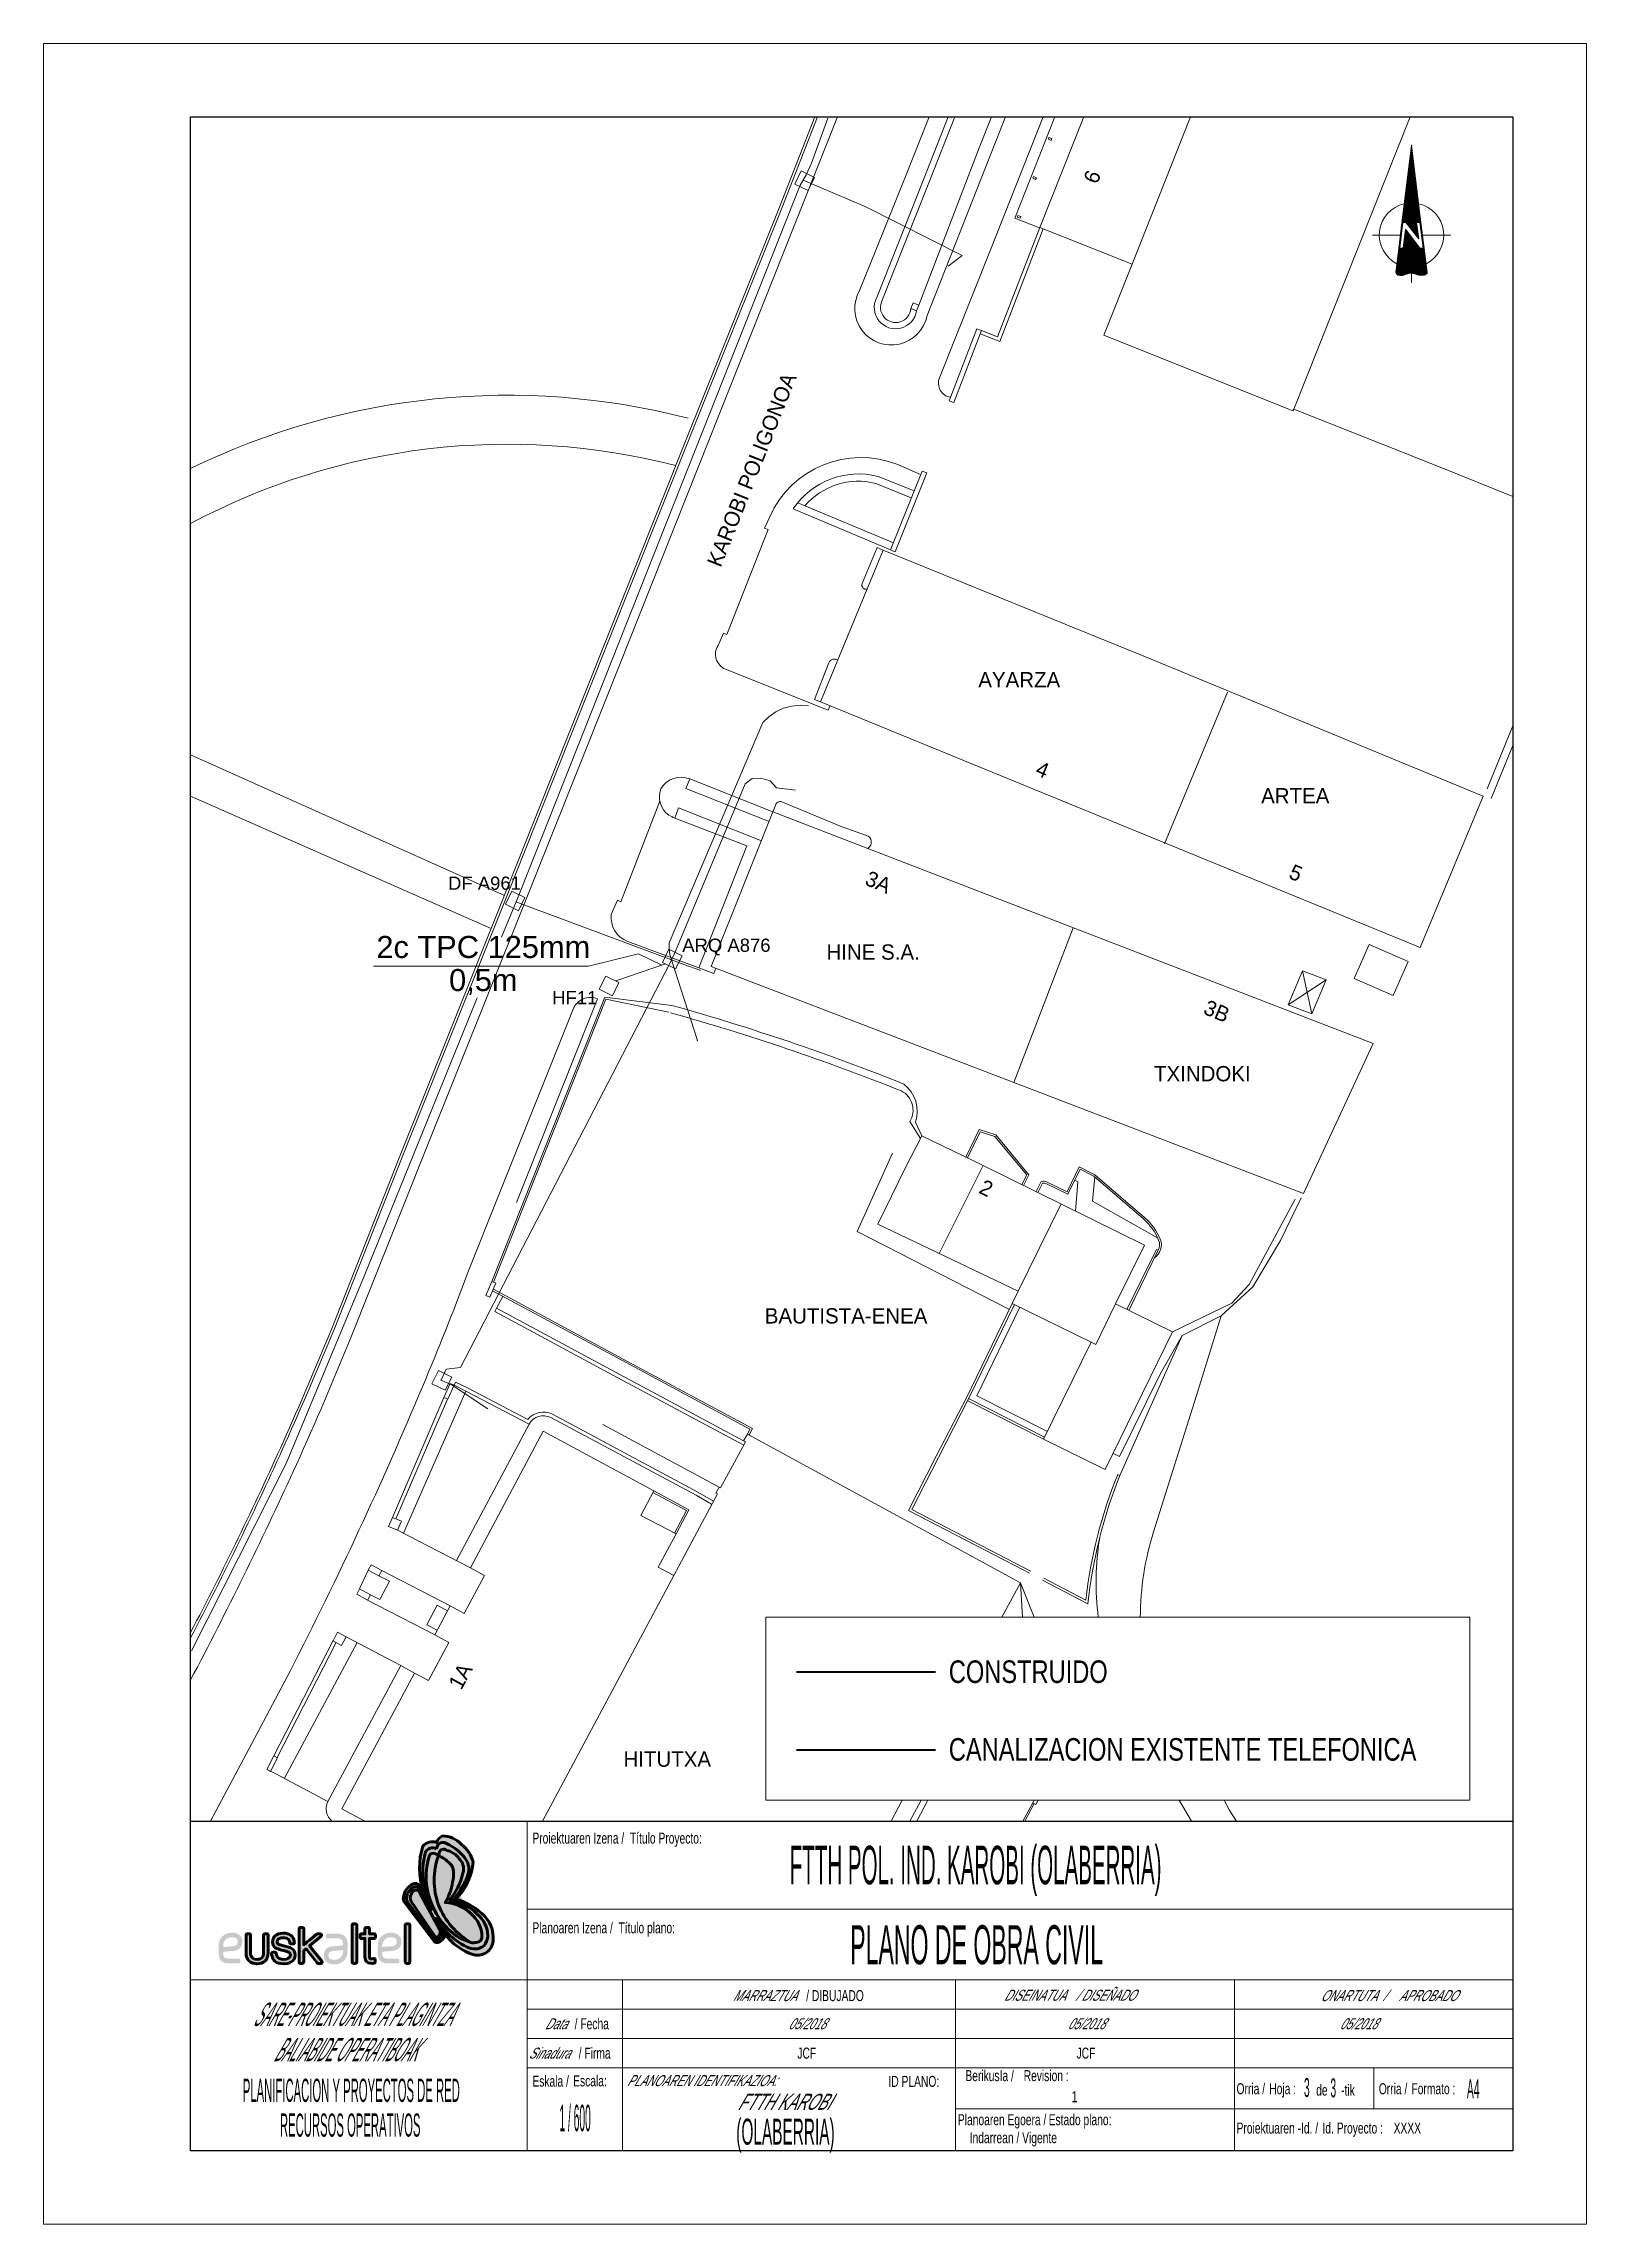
# Model space of a CAD drawing. Header units: millimetres. Extents: x 564076 to 564202, y 4765565 to 4765744.
import ezdxf
from ezdxf.enums import TextEntityAlignment as Align

# ---------------------------------------------------------------- set-up
doc = ezdxf.new("R2010")
doc.units = ezdxf.units.MM
for name, color, linetype, lineweight in [('3 Canalizacion Arquetas Armario otros proyectos - Kanalizazioak Kutxatila Armairua beste proiektuak', 7, 'Continuous', 0), ('58 Formato plano y líneas de solape - Planoaren formatua eta gainjartze marrak', 7, 'Continuous', 0), ('58 Formato plano y líneas de solape - Planoaren formatua eta gainjartze-marrak', 7, 'Continuous', 0), ('7 Cartografía - Kartografia', 7, 'Continuous', 0), ('Default', 7, 'Continuous', 0), ('INFRAESTRUCTURA TESA', 1, 'Continuous', 0)]:
    doc.layers.add(name, color=color, linetype=linetype, lineweight=lineweight)
doc.styles.add('StyleArial', font='arial.ttf')
doc.styles.add('Styledgn105', font='dgn105.shx')

msp = doc.modelspace()

# ---------------------------------------------------------------- texts
at = {"layer": '58 Formato plano y líneas de solape - Planoaren formatua eta gainjartze marrak', "color": 4, "linetype": 'Continuous', "lineweight": 40, "style": 'StyleArial', "width": 0.75}
msp.add_text('CONSTRUIDO', height=1.843, dxfattribs=at).set_placement((564149.49, 4765611.56), align=Align.TOP_LEFT)
at = {"layer": '58 Formato plano y líneas de solape - Planoaren formatua eta gainjartze marrak', "color": 6, "linetype": 'Continuous', "lineweight": 40, "style": 'StyleArial', "width": 0.75}
msp.add_text('CANALIZACION EXISTENTE TELEFONICA', height=1.8427, dxfattribs=at).set_placement((564149.49, 4765605.21), align=Align.TOP_LEFT)
at = {"layer": '58 Formato plano y líneas de solape - Planoaren formatua eta gainjartze marrak', "color": 7, "linetype": 'Continuous', "lineweight": 13, "style": 'StyleArial', "oblique": 30, "width": 0.621636}
msp.add_text('FTTH KAROBI', height=1.3141, dxfattribs=at).set_placement((564135.98, 4765575.49), align=Align.MIDDLE_CENTER)
at = {"layer": '58 Formato plano y líneas de solape - Planoaren formatua eta gainjartze-marrak', "color": 7, "linetype": 'Continuous', "lineweight": 13, "style": 'StyleArial', "width": 0.666667}
for s, p in [('Proiektuaren Izena /  Título Proyecto:', (564115.48, 4765597.49)), ('Planoaren Izena /  Título plano:', (564115.48, 4765590.16)), ('Eskala /', (564115.48, 4765577.63)), ('Escala:', (564118.81, 4765577.65))]:
    msp.add_text(s, height=0.9, dxfattribs=at).set_placement(p, align=Align.TOP_LEFT)
at = {"layer": '58 Formato plano y líneas de solape - Planoaren formatua eta gainjartze-marrak', "color": 7, "linetype": 'Continuous', "lineweight": 13, "style": 'StyleArial'}
for s, height, width, p in [('FTTH POL. IND. KAROBI (OLABERRIA)', 3.1493, 0.381039, (564151.68, 4765594.84)), ('PLANO DE OBRA CIVIL', 3.1886, 0.423377, (564151.76, 4765588.33)), ('BerikusIa / ', 0.9, 0.666667, (564152.94, 4765577.63)), ('Revision : ', 0.9, 0.666667, (564157.56, 4765577.63)), ('PLANIFICACION Y PROYECTOS DE RED', 1.8974, 0.347853, (564100.69, 4765576.43)), ('1', 0.9, 0.666667, (564159.76, 4765575.91)), ('Orria / ', 0.9, 0.666667, (564174.27, 4765576.56)), ('Hoja :', 0.9, 0.666667, (564176.76, 4765576.56)), ('3', 1.55, 0.386026, (564178.73, 4765576.66)), ('de', 0.9, 0.666667, (564179.96, 4765576.45)), ('3', 1.55, 0.386026, (564180.89, 4765576.63)), ('-tik', 0.9, 0.666667, (564182.09, 4765576.45)), ('Orria / ', 0.9, 0.666667, (564185.89, 4765576.56)), ('Formato :', 0.9, 0.666667, (564189.07, 4765576.56)), ('A4', 1.554, 0.386026, (564192.32, 4765576.56)), ('RECURSOS OPERATIVOS', 1.8974, 0.347853, (564100.6, 4765573.59)), ('1 / 600', 2.16, 0.277819, (564118.97, 4765574.17)), ('(OLABERRIA)', 2.1236, 0.423808, (564136.15, 4765573.05)), ('Planoaren Egoera / ', 0.9, 0.666667, (564153.96, 4765574.03)), ('Estado plano:', 0.9, 0.666667, (564160.21, 4765574.03)), ('Indarrean / Vigente', 0.9, 0.666667, (564154.76, 4765572.56)), ('Proiektuaren -Id. / ', 0.9, 0.666667, (564176.44, 4765573.35)), ('Id. Proyecto :', 0.9, 0.666667, (564182.48, 4765573.35)), ('XXXX', 0.9, 0.666667, (564186.94, 4765573.35))]:
    msp.add_text(s, height=height, dxfattribs=dict(at, width=width)).set_placement(p, align=Align.MIDDLE_CENTER)
at = {"layer": '58 Formato plano y líneas de solape - Planoaren formatua eta gainjartze-marrak', "color": 7, "linetype": 'Continuous', "lineweight": 0, "style": 'StyleArial', "oblique": 30}
for s, width, p in [(' / DISEÑADO', 0.666667, (564159.6, 4765584.65)), ('MARRAZTUA', 0.666667, (564131.83, 4765584.62)), ('DISEINATUA', 0.666667, (564153.98, 4765584.65)), ('ONARTUTA  / ', 0.666667, (564179.84, 4765584.62)), ('APROBADO', 0.666667, (564186.23, 4765584.62)), ('Data', 0.66672, (564116.49, 4765582.32)), ('Sinadura', 0.666667, (564115.15, 4765579.92))]:
    msp.add_text(s, height=0.9, dxfattribs=dict(at, width=width)).set_placement(p, align=Align.TOP_LEFT)
at = {"layer": '58 Formato plano y líneas de solape - Planoaren formatua eta gainjartze-marrak', "color": 7, "linetype": 'Continuous', "lineweight": 13, "style": 'StyleArial', "oblique": 30, "width": 0.347853}
for s, p in [('SARE-PROIEKTUAK ETA PLAGINTZA', (564100.71, 4765582.64)), ('BALIABIDE OPERATIBOAK', (564100.12, 4765579.76))]:
    msp.add_text(s, height=1.8974, dxfattribs=at).set_placement(p, align=Align.MIDDLE_CENTER)
at = {"layer": '58 Formato plano y líneas de solape - Planoaren formatua eta gainjartze-marrak', "color": 7, "linetype": 'Continuous', "lineweight": 0, "style": 'StyleArial'}
for s, width, p in [(' / DIBUJADO', 0.666667, (564137.61, 4765584.62)), (' / Fecha', 0.66672, (564118.7, 4765582.32)), (' / Firma', 0.666667, (564119.03, 4765579.92))]:
    msp.add_text(s, height=0.9, dxfattribs=dict(at, width=width)).set_placement(p, align=Align.TOP_LEFT)
at = {"layer": '58 Formato plano y líneas de solape - Planoaren formatua eta gainjartze-marrak', "color": 7, "linetype": 'Continuous', "lineweight": 0, "style": 'StyleArial', "oblique": 30, "width": 0.666667}
for p in [(564137.88, 4765581.87), (564160.69, 4765581.87), (564182.92, 4765581.87)]:
    msp.add_text('05/2018', height=0.9, dxfattribs=at).set_placement(p, align=Align.MIDDLE_CENTER)
at = {"layer": '58 Formato plano y líneas de solape - Planoaren formatua eta gainjartze-marrak', "color": 7, "linetype": 'Continuous', "lineweight": 0, "style": 'StyleArial', "width": 0.666667}
for p in [(564137.89, 4765579.47), (564160.69, 4765579.47)]:
    msp.add_text('JCF', height=0.9, dxfattribs=at).set_placement(p, align=Align.MIDDLE_CENTER)
at = {"layer": '58 Formato plano y líneas de solape - Planoaren formatua eta gainjartze-marrak', "color": 7, "linetype": 'Continuous', "lineweight": 0, "style": 'StyleArial', "oblique": 30, "width": 0.666667}
msp.add_text('PLANOAREN IDENTIFIKAZIOA:', height=0.9, dxfattribs=at).set_placement((564123.18, 4765576.77))
at = {"layer": '58 Formato plano y líneas de solape - Planoaren formatua eta gainjartze-marrak', "color": 7, "linetype": 'Continuous', "lineweight": 0, "style": 'StyleArial', "width": 0.666667}
msp.add_text('ID PLANO:', height=0.9, dxfattribs=at).set_placement((564144.56, 4765576.71))
at = {"layer": '7 Cartografía - Kartografia', "color": 253, "linetype": 'Continuous', "lineweight": 0, "true_color": 0x9a9a9a, "style": 'Styledgn105'}
for s, rotation, p in [('6', 68.3619, (564161.61, 4765732.13)), ('KAROBI POLIGONOA', 68.3098, (564130.86, 4765700.81)), ('4', 337.3903, (564156.48, 4765683.95)), ('3A', 337.3903, (564142.55, 4765674.98)), ('5', 337.3903, (564177.17, 4765675.51)), ('3B', 337.3903, (564170.2, 4765664.43)), ('2', 333.8521, (564151.86, 4765649.8)), ('1A', 61.5275, (564109.66, 4765609.07))]:
    msp.add_text(s, height=1.25, rotation=rotation, dxfattribs=at).set_placement(p)
for s, p in [('AYARZA', (564151.9, 4765691.07)), ('ARTEA', (564175, 4765681.59)), ('HINE S.A.', (564139.5, 4765668.82)), ('TXINDOKI', (564166.25, 4765658.88)), ('BAUTISTA-ENEA', (564134.46, 4765639.09)), ('HITUTXA', (564122.92, 4765602.87))]:
    msp.add_text(s, height=1.25, dxfattribs=at).set_placement(p)
at = {"layer": 'Default', "color": 6, "linetype": 'Continuous', "lineweight": 0, "style": 'StyleArial'}
for s, p in [('DF A961', (564108.59, 4765675.61)), ('ARQ A876', (564127.72, 4765670.54))]:
    msp.add_text(s, height=1.08, dxfattribs=at).set_placement(p, align=Align.TOP_LEFT)
at = {"layer": 'Default', "color": 4, "linetype": 'Continuous', "lineweight": 13, "style": 'StyleArial'}
msp.add_text('HF11', height=1.08, dxfattribs=at).set_placement((564117.1, 4765666.26), align=Align.TOP_LEFT)
at = {"layer": 'Default', "color": 4, "linetype": 'Continuous', "lineweight": 13, "insert": (564111.47, 4765668.34), "char_height": 1.8, "width": 17.4224, "attachment_point": 5, "line_spacing_factor": 0.9, "style": 'StyleArial'}
msp.add_mtext('2c TPC 125mm\\P0,5m', dxfattribs=at)

# ---------------------------------------------------------------- blocks, each defined once
blk = doc.blocks.new('NORA1')
at = {"layer": '58 Formato plano y líneas de solape - Planoaren formatua eta gainjartze-marrak', "color": 7, "linetype": 'Continuous', "lineweight": 13}
for p, q in [((-0.08, 10.72), (0.05, 10.72)), ((-0.07, 10.78), (0.05, 10.78)), ((-0.06, 10.85), (0.04, 10.85)), ((-0.05, 10.91), (0.03, 10.91)), ((-0.04, 11.04), (0.01, 11.04)), ((-0.04, 10.98), (0.02, 10.98)), ((-0.03, 11.11), (0.01, 11.11)), ((-0.02, 11.17), (0, 11.17)), ((-0.3, 8.94), (0.27, 8.94)), ((-0.29, 9.01), (0.26, 9.01)), ((-0.28, 9.07), (0.26, 9.07)), ((-0.27, 9.14), (0.25, 9.14)), ((-0.26, 9.27), (0.23, 9.27)), ((-0.26, 9.2), (0.24, 9.2)), ((-0.25, 9.33), (0.22, 9.33)), ((-0.24, 9.4), (0.22, 9.4)), ((-0.23, 9.46), (0.21, 9.46)), ((-0.22, 9.6), (0.19, 9.6)), ((-0.22, 9.53), (0.2, 9.53)), ((-0.21, 9.66), (0.18, 9.66)), ((-0.2, 9.73), (0.18, 9.73)), ((-0.19, 9.79), (0.17, 9.79)), ((-0.18, 9.86), (0.16, 9.86)), ((-0.17, 9.99), (0.14, 9.99)), ((-0.17, 9.93), (0.15, 9.93)), ((-0.16, 10.06), (0.14, 10.06)), ((-0.15, 10.12), (0.13, 10.12)), ((-0.14, 10.19), (0.12, 10.19)), ((-0.13, 10.32), (0.1, 10.32)), ((-0.13, 10.26), (0.11, 10.26)), ((-0.12, 10.39), (0.1, 10.39)), ((-0.11, 10.45), (0.09, 10.45)), ((-0.1, 10.52), (0.08, 10.52)), ((-0.09, 10.59), (0.07, 10.59)), ((-0.08, 10.65), (0.06, 10.65)), ((-0.51, 7.23), (0.48, 7.23)), ((-0.51, 7.17), (0.49, 7.17)), ((-0.5, 7.3), (0.47, 7.3)), ((-0.49, 7.36), (0.46, 7.36)), ((-0.48, 7.49), (0.45, 7.49)), ((-0.48, 7.43), (0.46, 7.43)), ((-0.47, 7.56), (0.44, 7.56)), ((-0.46, 7.63), (0.43, 7.63)), ((-0.45, 7.69), (0.42, 7.69)), ((-0.44, 7.82), (0.41, 7.82)), ((-0.44, 7.76), (0.41, 7.76)), ((-0.43, 7.89), (0.4, 7.89)), ((-0.42, 7.96), (0.39, 7.96)), ((-0.41, 8.02), (0.38, 8.02)), ((-0.4, 8.15), (0.37, 8.15)), ((-0.4, 8.09), (0.38, 8.09)), ((-0.39, 8.22), (0.36, 8.22)), ((-0.38, 8.29), (0.35, 8.29)), ((-0.37, 8.35), (0.34, 8.35)), ((-0.36, 8.42), (0.34, 8.42)), ((-0.35, 8.55), (0.32, 8.55)), ((-0.35, 8.48), (0.33, 8.48)), ((-0.34, 8.61), (0.31, 8.61)), ((-0.33, 8.68), (0.3, 8.68)), ((-0.32, 8.74), (0.3, 8.74)), ((-0.31, 8.88), (0.28, 8.88)), ((-0.31, 8.81), (0.29, 8.81)), ((-0.73, 5.39), (0.71, 5.39)), ((-0.72, 5.46), (0.7, 5.46)), ((-0.71, 5.59), (0.68, 5.59)), ((-0.71, 5.52), (0.69, 5.52)), ((-0.7, 5.66), (0.68, 5.66)), ((-0.69, 5.72), (0.67, 5.72)), ((-0.68, 5.79), (0.66, 5.79)), ((-0.67, 5.92), (0.64, 5.92)), ((-0.67, 5.85), (0.65, 5.85)), ((-0.66, 5.99), (0.64, 5.99)), ((-0.65, 6.05), (0.63, 6.05)), ((-0.64, 6.12), (0.62, 6.12)), ((-0.63, 6.25), (0.6, 6.25)), ((-0.63, 6.18), (0.61, 6.18)), ((-0.62, 6.31), (0.59, 6.31)), ((-0.61, 6.38), (0.59, 6.38)), ((-0.6, 6.45), (0.58, 6.45)), ((-0.59, 6.58), (0.56, 6.58)), ((-0.59, 6.51), (0.57, 6.51)), ((-0.58, 6.64), (0.55, 6.64)), ((-0.57, 6.71), (0.55, 6.71)), ((-0.56, 6.77), (0.54, 6.77)), ((-0.55, 6.9), (0.52, 6.9)), ((-0.55, 6.84), (0.53, 6.84)), ((-0.54, 6.97), (0.51, 6.97)), ((-0.53, 7.03), (0.5, 7.03)), ((-0.52, 7.1), (0.5, 7.1)), ((-3.2, 3.89), (-0.92, 3.89)), ((-0.95, 3.62), (-0.87, 3.62)), ((-0.94, 3.75), (-0.85, 3.75)), ((-0.94, 3.69), (-0.86, 3.69)), ((-0.93, 3.82), (-0.85, 3.82)), ((-0.92, 3.88), (-0.84, 3.88)), ((-0.91, 3.95), (-0.83, 3.95)), ((-0.9, 4.02), (-0.82, 4.02)), ((-0.89, 4.15), (-0.8, 4.15)), ((-0.89, 4.08), (-0.81, 4.08)), ((-0.88, 4.21), (-0.8, 4.21)), ((-0.87, 4.28), (-0.79, 4.28)), ((-0.86, 4.34), (-0.78, 4.34)), ((-0.85, 4.47), (-0.76, 4.47)), ((-0.85, 4.41), (-0.77, 4.41)), ((-0.84, 4.54), (-0.76, 4.54)), ((-0.83, 4.6), (-0.75, 4.6)), ((-0.82, 4.67), (-0.74, 4.67)), ((-0.81, 4.74), (-0.73, 4.74)), ((-0.8, 4.87), (-0.72, 4.87)), ((-0.8, 4.8), (-0.72, 4.8)), ((-0.79, 4.93), (-0.71, 4.93)), ((-0.78, 5), (0.76, 5)), ((-0.77, 5.06), (0.75, 5.06)), ((-0.76, 5.19), (0.73, 5.19)), ((-0.76, 5.13), (0.74, 5.13)), ((-0.75, 5.26), (0.73, 5.26)), ((-0.74, 5.33), (0.72, 5.33)), ((-0.61, 3.62), (0.08, 3.62)), ((-0.6, 3.69), (0.03, 3.69)), ((-0.59, 3.75), (-0.02, 3.75)), ((-0.58, 3.82), (-0.08, 3.82)), ((-0.57, 3.95), (-0.17, 3.95)), ((-0.57, 3.88), (-0.13, 3.88)), ((-0.56, 4.02), (-0.23, 4.02)), ((-0.55, 4.08), (-0.28, 4.08)), ((-0.54, 4.15), (-0.33, 4.15)), ((-0.53, 4.28), (-0.43, 4.28)), ((-0.53, 4.21), (-0.38, 4.21)), ((-0.52, 4.34), (-0.48, 4.34)), ((-0.46, 4.93), (0.42, 4.93)), ((-0.41, 4.87), (0.42, 4.87)), ((-0.36, 4.8), (0.43, 4.8)), ((-0.31, 4.74), (0.44, 4.74)), ((-0.26, 4.67), (0.45, 4.67)), ((-0.21, 4.6), (0.46, 4.6)), ((-0.16, 4.54), (0.46, 4.54)), ((-0.11, 4.47), (0.47, 4.47)), ((-0.05, 4.41), (0.48, 4.41)), ((0, 4.34), (0.49, 4.34)), ((0.05, 4.28), (0.5, 4.28)), ((0.1, 4.21), (0.5, 4.21)), ((0.15, 4.15), (0.51, 4.15)), ((0.2, 4.08), (0.52, 4.08)), ((0.25, 4.02), (0.53, 4.02)), ((0.3, 3.95), (0.54, 3.95)), ((0.36, 3.88), (0.55, 3.88)), ((0.41, 3.82), (0.55, 3.82)), ((0.46, 3.75), (0.56, 3.75)), ((0.51, 3.69), (0.57, 3.69)), ((0.56, 3.62), (0.58, 3.62)), ((0.68, 4.93), (0.77, 4.93)), ((0.69, 4.87), (0.77, 4.87)), ((0.7, 4.8), (0.78, 4.8)), ((0.71, 4.74), (0.79, 4.74)), ((0.72, 4.67), (0.8, 4.67)), ((0.73, 4.6), (0.81, 4.6)), ((0.73, 4.54), (0.81, 4.54)), ((0.74, 4.47), (0.82, 4.47)), ((0.75, 4.41), (0.83, 4.41)), ((0.76, 4.94), (1.02, 2.84)), ((0.76, 4.34), (0.84, 4.34)), ((0.77, 4.28), (0.85, 4.28)), ((0.77, 4.21), (0.85, 4.21)), ((0.78, 4.15), (0.86, 4.15)), ((0.79, 4.08), (0.87, 4.08)), ((0.8, 4.02), (0.88, 4.02)), ((0.81, 3.95), (0.89, 3.95)), ((0.82, 3.88), (0.89, 3.88)), ((0.82, 3.82), (0.9, 3.82)), ((0.83, 3.75), (0.91, 3.75)), ((0.84, 3.69), (0.92, 3.69)), ((0.85, 3.62), (0.92, 3.62)), ((3.2, 3.89), (0.89, 3.89)), ((-1.17, 1.85), (1.14, 1.85)), ((-1.16, 1.91), (1.13, 1.91)), ((-1.15, 1.98), (1.13, 1.98)), ((-1.14, 2.11), (1.11, 2.11)), ((-1.14, 2.04), (1.12, 2.04)), ((-1.13, 2.17), (1.1, 2.17)), ((-1.12, 2.24), (1.09, 2.24)), ((-1.11, 2.31), (1.09, 2.31)), ((-1.1, 2.44), (1.07, 2.44)), ((-1.1, 2.37), (1.08, 2.37)), ((-1.09, 2.5), (1.06, 2.5)), ((-1.08, 2.57), (1.05, 2.57)), ((-1.07, 2.63), (1.04, 2.63)), ((-1.06, 2.76), (1.03, 2.76)), ((-1.06, 2.7), (1.04, 2.7)), ((-1.05, 2.83), (1.02, 2.83)), ((-1.04, 2.89), (-0.96, 2.89)), ((-1.03, 2.96), (-0.95, 2.96)), ((-1.02, 3.09), (-0.94, 3.09)), ((-1.02, 3.03), (-0.94, 3.03)), ((-1.01, 3.16), (-0.93, 3.16)), ((-1, 3.22), (-0.92, 3.22)), ((-0.99, 3.29), (-0.91, 3.29)), ((-0.98, 3.42), (-0.89, 3.42)), ((-0.98, 3.36), (-0.9, 3.36)), ((-0.97, 3.49), (-0.89, 3.49)), ((-0.96, 3.55), (-0.88, 3.55)), ((-0.69, 2.96), (0.59, 2.96)), ((-0.69, 2.89), (0.64, 2.89)), ((-0.68, 3.03), (0.54, 3.03)), ((-0.67, 3.09), (0.49, 3.09)), ((-0.66, 3.16), (0.44, 3.16)), ((-0.65, 3.29), (0.33, 3.29)), ((-0.65, 3.22), (0.39, 3.22)), ((-0.64, 3.36), (0.28, 3.36)), ((-0.63, 3.42), (0.23, 3.42)), ((-0.62, 3.49), (0.18, 3.49)), ((-0.61, 3.55), (0.13, 3.55)), ((0.85, 3.55), (0.93, 3.55)), ((0.86, 3.49), (0.94, 3.49)), ((0.87, 3.42), (0.95, 3.42)), ((0.88, 3.36), (0.96, 3.36)), ((0.89, 3.29), (0.96, 3.29)), ((0.89, 3.22), (0.97, 3.22)), ((0.9, 3.16), (0.98, 3.16)), ((0.91, 3.09), (0.99, 3.09)), ((0.92, 3.03), (1, 3.03)), ((0.93, 2.96), (1, 2.96)), ((0.93, 2.89), (1.01, 2.89)), ((-1.28, 0.92), (1.26, 0.92)), ((-1.28, 0.86), (1.26, 0.86)), ((-1.27, 0.99), (1.25, 0.99)), ((-1.27, 0.79), (1.26, 0.79)), ((-1.26, 1.06), (1.24, 1.06)), ((-1.25, 1.19), (1.22, 1.19)), ((-1.25, 1.12), (1.23, 1.12)), ((-1.24, 1.25), (1.22, 1.25)), ((-1.24, 0.73), (-0.31, 0.73)), ((-1.23, 1.32), (1.21, 1.32)), ((-1.22, 1.45), (1.19, 1.45)), ((-1.22, 1.39), (1.2, 1.39)), ((-1.21, 1.52), (1.18, 1.52)), ((-1.2, 1.58), (1.18, 1.58)), ((-1.19, 1.65), (1.17, 1.65)), ((-1.19, 0.66), (-0.55, 0.66)), ((-1.18, 1.78), (1.15, 1.78)), ((-1.18, 1.72), (1.16, 1.72)), ((-0.97, 0.6), (-0.82, 0.6)), ((-0.01, 0.81), (-0.01, 0)), ((0.23, 0.73), (1.2, 0.73)), ((0.45, 0.66), (1.11, 0.66))]:
    blk.add_line(p, q, dxfattribs=at)
at = {"layer": '58 Formato plano y líneas de solape - Planoaren formatua eta gainjartze-marrak', "color": 7, "linetype": 'Continuous', "lineweight": 13, "flags": 128}
for points in [[(-0.01, 11.25), (-0.79, 4.94), (-1.04, 2.84), (-1.29, 0.88), (-1.27, 0.78), (-1.21, 0.68), (-1.13, 0.62), (-0.9, 0.59), (-0.74, 0.6), (-0.58, 0.65), (-0.35, 0.72), (-0.1, 0.79), (0.05, 0.78), (0.25, 0.73), (0.41, 0.68), (0.59, 0.62), (0.84, 0.6), (1.06, 0.63), (1.18, 0.71), (1.26, 0.79), (1.26, 0.88), (1.26, 0.88), (1.02, 2.84), (0.76, 4.94), (-0.01, 11.25)], [(-0.71, 4.94), (-0.47, 4.94), (0.58, 3.59), (0.41, 4.94), (0.68, 4.94), (0.94, 2.84), (0.68, 2.84), (-0.51, 4.38), (-0.7, 2.84), (-0.97, 2.84), (-0.71, 4.94)]]:
    blk.add_lwpolyline(points, dxfattribs=at)
at = {"layer": '58 Formato plano y líneas de solape - Planoaren formatua eta gainjartze-marrak', "color": 7, "linetype": 'Continuous', "lineweight": 13}
for start, end in [(102.9667, 243.0314), (296.9686, 77.0333)]:
    blk.add_arc((-0.01, 3.9), 2.63, start, end, dxfattribs=at)
blk.add_point((-0.01, 11.24), dxfattribs=at)

# ---------------------------------------------------------------- hatches: boundary and pattern name
at = {"layer": '58 Formato plano y líneas de solape - Planoaren formatua eta gainjartze-marrak', "linetype": 'Continuous'}
h = msp.add_hatch(color=7, dxfattribs=at)
edge = h.paths.add_edge_path()
edge.add_arc((564106.27, 4765592.08), 1.33, 113.0127, 176.6087)
edge.add_arc((564105.32, 4765592.06), 0.381, 165.0176, 217.1847)
edge.add_line((564105.01, 4765591.83), (564107.5, 4765588.55))
edge.add_arc((564107.7, 4765589.02), 0.512, 247.1867, 311.738)
edge.add_arc((564107.67, 4765589.18), 0.651, 304.2565, 367.1344)
edge.add_arc((564112.08, 4765591.85), 4.56, 214.622, 252.7879)
edge.add_arc((564111, 4765588.74), 1.28, 257.7338, 354.934)
edge.add_arc((564109.71, 4765588.9), 2.58, 353.9991, 411.354)
edge.add_arc((564107.33, 4765586.24), 6.14, 49.4943, 71.7682)
edge.add_arc((564105.73, 4765595.52), 4.93, 315.5839, 355.1472)
edge.add_arc((564108.09, 4765594.43), 2.63, 14.9203, 52.6162)
edge.add_arc((564108.09, 4765595.01), 2.21, 43.211, 88.6927)
edge.add_arc((564108.47, 4765596.44), 0.848, 113.2761, 163.3458)
edge.add_arc((564107.31, 4765595.72), 1.02, 70.0833, 138.7889)
edge.add_arc((564112.32, 4765594.56), 6.06, 162.4116, 197.8981)
edge.add_line((564106.55, 4765592.7), (564106.26, 4765593.16))
edge.add_arc((564105.91, 4765592.9), 0.435, 36.6071, 111.5953)
at = {"layer": '58 Formato plano y líneas de solape - Planoaren formatua eta gainjartze-marrak', "linetype": 'Continuous', "true_color": 0xd2d2d2}
h = msp.add_hatch(color=254, dxfattribs=at)
edge = h.paths.add_edge_path()
edge.add_arc((564107.33, 4765595.62), 0.633, 58.3532, 156.3179)
edge.add_arc((564111.77, 4765594.33), 5.25, 162.9308, 190.9377)
edge.add_arc((564111.77, 4765593.65), 5.17, 183.5275, 208.4023)
edge.add_line((564107.23, 4765591.2), (564106.32, 4765592.82))
edge.add_arc((564105.96, 4765592.69), 0.382, 19.8552, 117.1213)
edge.add_arc((564106.04, 4765592.37), 0.706, 111.0666, 153.778)
edge.add_arc((564105.8, 4765592.29), 0.549, 134.4332, 176.5664)
edge.add_arc((564105.58, 4765592.12), 0.386, 148.3415, 208.4956)
edge.add_arc((564105.51, 4765591.96), 0.27, 185.1837, 225)
edge.add_line((564105.31, 4765591.77), (564107.5, 4765588.79))
edge.add_arc((564107.69, 4765589.02), 0.298, 230.4403, 332.5924)
edge.add_arc((564107.63, 4765589.3), 0.528, 307.8969, 384.7751)
edge.add_line((564108.11, 4765589.52), (564107.61, 4765590.48))
edge.add_arc((564112.88, 4765593.64), 6.15, 210.9797, 245.242)
edge.add_arc((564110.75, 4765589.24), 1.26, 249.2027, 308.9275)
edge.add_arc((564110.2, 4765589.22), 1.66, 324.566, 353.6598)
edge.add_arc((564109.45, 4765588.98), 2.4, 1.3444, 50.5632)
edge.add_arc((564108.83, 4765588.91), 2.88, 41.9007, 71.0647)
edge.add_arc((564106.61, 4765585.45), 6.94, 62.945, 70.0132)
edge.add_arc((564105.94, 4765594.89), 4.21, 316.1925, 335.1416)
edge.add_arc((564107.52, 4765594.78), 2.79, 323.4784, 348.6901)
edge.add_arc((564108.92, 4765594.54), 1.37, 347.0533, 400.4622)
edge.add_arc((564106.78, 4765592.94), 4.03, 38.0325, 65.4804)
edge.add_arc((564108.18, 4765596.16), 0.531, 58.5021, 132.7688)
edge.add_arc((564108.38, 4765596.1), 0.718, 141.2433, 175.2364)
at = {"layer": '58 Formato plano y líneas de solape - Planoaren formatua eta gainjartze-marrak', "linetype": 'Continuous', "true_color": 0xf07a00}
h = msp.add_hatch(color=30, dxfattribs=at)
edge = h.paths.add_edge_path()
edge.add_arc((564107.35, 4765595.5), 0.304, 82.1356, 169.9393, ccw=False)
edge.add_arc((564107.2, 4765594.72), 1.09, 56.7583, 80.0457, ccw=False)
edge.add_arc((564113.55, 4765593.62), 6.09, 160.6745, 199.742)
edge.add_arc((564113.58, 4765593.88), 6.21, 201.903, 239.7968)
edge.add_line((564110.46, 4765588.51), (564109.61, 4765588.83))
edge.add_arc((564112.42, 4765593.53), 5.47, 204.9812, 239.0899, ccw=False)
edge.add_arc((564112.68, 4765593.9), 5.87, 163.7203, 207.2659, ccw=False)
edge.add_line((564107.04, 4765595.55), (564107.05, 4765595.55))
at = {"layer": '58 Formato plano y líneas de solape - Planoaren formatua eta gainjartze-marrak', "linetype": 'Continuous', "true_color": 0xe17500}
h = msp.add_hatch(color=32, dxfattribs=at)
edge = h.paths.add_edge_path()
edge.add_arc((564113.55, 4765593.62), 6.09, 160.6745, 199.742)
edge.add_arc((564113.58, 4765593.88), 6.21, 201.903, 239.7968)
edge.add_arc((564110.63, 4765589.09), 0.602, 253.1618, 284.0204)
edge.add_arc((564110.85, 4765589.01), 0.509, 261.1171, 360)
edge.add_arc((564108.9, 4765588.95), 2.47, 1.3913, 50.3108)
edge.add_arc((564108.18, 4765588.46), 3.31, 46.1418, 86.8873)
edge.add_arc((564104.77, 4765593.98), 4.22, 328.3626, 352.7738)
edge.add_arc((564107.24, 4765594.04), 1.81, 340.9584, 368.4034)
edge.add_arc((564108.24, 4765594.34), 0.794, 357.4878, 412.0013)
edge.add_arc((564106.49, 4765592.85), 3.08, 43.3544, 64.7392)
at = {"layer": '58 Formato plano y líneas de solape - Planoaren formatua eta gainjartze-marrak', "linetype": 'Continuous', "true_color": 0xf07a00}
h = msp.add_hatch(color=30, dxfattribs=at)
edge = h.paths.add_edge_path()
edge.add_arc((564108.23, 4765595.78), 0.361, 45, 173.6598)
edge.add_arc((564117.76, 4765592.07), 10.58, 159.2462, 160.2896)
edge.add_arc((564106.49, 4765592.85), 3.08, 43.3544, 64.7392, ccw=False)
edge.add_arc((564108.24, 4765594.34), 0.794, -2.5122, 52.0013, ccw=False)
edge.add_arc((564107.24, 4765594.04), 1.81, -19.0416, 8.4034, ccw=False)
edge.add_arc((564104.77, 4765593.98), 4.22, 328.3626, 352.7738, ccw=False)
edge.add_arc((564108.18, 4765588.46), 3.31, 46.1418, 86.8873, ccw=False)
edge.add_arc((564107.27, 4765587.78), 4.43, 43.7052, 70.9934)
edge.add_arc((564104.62, 4765595.38), 5.32, 320.2926, 347.0429)
edge.add_arc((564108.74, 4765594.54), 1.12, 341.5651, 406.4548)
edge.add_arc((564108.21, 4765594.5), 1.56, 33.2471, 79.8097)
at = {"layer": '58 Formato plano y líneas de solape - Planoaren formatua eta gainjartze-marrak', "linetype": 'Continuous', "true_color": 0xe17500}
h = msp.add_hatch(color=32, dxfattribs=at)
edge = h.paths.add_edge_path()
edge.add_line((564105.58, 4765591.87), (564107.52, 4765589.02))
edge.add_arc((564107.66, 4765589.14), 0.184, 220.6013, 321.3402)
edge.add_arc((564107.5, 4765589.36), 0.452, 312.2052, 393.6901)
edge.add_line((564107.88, 4765589.61), (564106.29, 4765592.57))
edge.add_arc((564105.96, 4765592.44), 0.353, 21.2974, 175.7103)
edge.add_arc((564105.99, 4765592.14), 0.498, 139.1077, 214.0271)
h = msp.add_hatch(color=32, dxfattribs=at)
h.paths.add_polyline_path([(564090.13, 4765588.98), (564090.33, 4765589.14), (564090.55, 4765589.25), (564090.74, 4765589.29), (564090.93, 4765589.31), (564091.11, 4765589.3), (564091.27, 4765589.27), (564091.41, 4765589.21), (564091.53, 4765589.14), (564091.65, 4765589.03), (564091.73, 4765588.91), (564091.78, 4765588.76), (564091.79, 4765588.59), (564091.77, 4765588.39), (564091.71, 4765588.21), (564091.64, 4765588.1), (564091.54, 4765588), (564091.38, 4765587.91), (564091.21, 4765587.85), (564091.1, 4765587.83), (564090.95, 4765587.82), (564090.77, 4765587.8), (564090.55, 4765587.79), (564090.42, 4765587.77), (564090.33, 4765587.75), (564090.24, 4765587.72), (564090.24, 4765587.56), (564090.25, 4765587.44), (564090.27, 4765587.37), (564090.3, 4765587.32), (564090.37, 4765587.26), (564090.46, 4765587.22), (564090.57, 4765587.19), (564090.7, 4765587.18), (564091.52, 4765587.18), (564091.56, 4765587.18), (564091.59, 4765587.15), (564091.62, 4765587.11), (564091.63, 4765587.07), (564091.63, 4765586.91), (564091.62, 4765586.87), (564091.59, 4765586.84), (564091.56, 4765586.81), (564091.52, 4765586.8), (564090.68, 4765586.8), (564090.51, 4765586.81), (564090.34, 4765586.85), (564090.23, 4765586.9), (564090.13, 4765586.96), (564090.02, 4765587.07), (564089.94, 4765587.2), (564089.88, 4765587.37), (564089.86, 4765587.56), (564089.86, 4765588.12), (564089.86, 4765588.3), (564089.87, 4765588.44), (564089.91, 4765588.58), (564089.95, 4765588.71), (564090.03, 4765588.85)])
h.paths.add_polyline_path([(564090.41, 4765588.73), (564090.33, 4765588.63), (564090.27, 4765588.5), (564090.24, 4765588.38), (564090.23, 4765588.27), (564090.23, 4765588.12), (564090.3, 4765588.14), (564090.4, 4765588.16), (564090.44, 4765588.16), (564090.52, 4765588.17), (564090.64, 4765588.18), (564090.8, 4765588.19), (564090.96, 4765588.19), (564091.13, 4765588.22), (564091.25, 4765588.26), (564091.34, 4765588.34), (564091.39, 4765588.45), (564091.41, 4765588.6), (564091.4, 4765588.7), (564091.36, 4765588.79), (564091.28, 4765588.86), (564091.18, 4765588.9), (564090.99, 4765588.94), (564090.8, 4765588.93), (564090.69, 4765588.9), (564090.59, 4765588.86), (564090.5, 4765588.8)], flags=0)
for points in [[(564093.87, 4765589.18), (564093.89, 4765589.15), (564093.9, 4765589.1), (564093.9, 4765587.67), (564093.88, 4765587.46), (564093.83, 4765587.28), (564093.75, 4765587.13), (564093.64, 4765586.99), (564093.51, 4765586.89), (564093.35, 4765586.81), (564093.18, 4765586.78), (564092.99, 4765586.76), (564092.96, 4765586.76), (564092.8, 4765586.78), (564092.64, 4765586.81), (564092.48, 4765586.89), (564092.34, 4765586.99), (564092.23, 4765587.13), (564092.15, 4765587.28), (564092.1, 4765587.46), (564092.09, 4765587.67), (564092.09, 4765589.1), (564092.09, 4765589.15), (564092.12, 4765589.18), (564092.15, 4765589.21), (564092.2, 4765589.22), (564092.35, 4765589.22), (564092.39, 4765589.21), (564092.43, 4765589.18), (564092.45, 4765589.15), (564092.46, 4765589.1), (564092.46, 4765587.68), (564092.47, 4765587.54), (564092.5, 4765587.42), (564092.55, 4765587.33), (564092.61, 4765587.26), (564092.69, 4765587.2), (564092.77, 4765587.16), (564092.99, 4765587.13), (564093.11, 4765587.14), (564093.21, 4765587.16), (564093.3, 4765587.2), (564093.37, 4765587.26), (564093.43, 4765587.33), (564093.48, 4765587.42), (564093.51, 4765587.54), (564093.52, 4765587.68), (564093.52, 4765589.1), (564093.53, 4765589.15), (564093.56, 4765589.18), (564093.59, 4765589.21), (564093.63, 4765589.22), (564093.79, 4765589.22), (564093.83, 4765589.21)], [(564095.71, 4765587.4), (564095.72, 4765587.48), (564095.71, 4765587.57), (564095.68, 4765587.62), (564095.63, 4765587.68), (564095.56, 4765587.72), (564095.37, 4765587.8), (564095.26, 4765587.82), (564095.14, 4765587.85), (564094.99, 4765587.89), (564094.83, 4765587.93), (564094.71, 4765587.98), (564094.6, 4765588.02), (564094.45, 4765588.11), (564094.34, 4765588.23), (564094.28, 4765588.39), (564094.26, 4765588.59), (564094.27, 4765588.7), (564094.31, 4765588.82), (564094.37, 4765588.94), (564094.47, 4765589.05), (564094.59, 4765589.14), (564094.74, 4765589.21), (564094.92, 4765589.25), (564095.12, 4765589.27), (564095.32, 4765589.26), (564095.49, 4765589.22), (564095.65, 4765589.16), (564095.77, 4765589.07), (564095.87, 4765588.99), (564095.94, 4765588.88), (564096, 4765588.76), (564096.03, 4765588.61), (564096.04, 4765588.5), (564096.03, 4765588.46), (564096.01, 4765588.42), (564095.97, 4765588.4), (564095.93, 4765588.39), (564095.77, 4765588.39), (564095.7, 4765588.42), (564095.66, 4765588.49), (564095.66, 4765588.5), (564095.65, 4765588.58), (564095.63, 4765588.65), (564095.58, 4765588.73), (564095.53, 4765588.78), (564095.46, 4765588.83), (564095.37, 4765588.86), (564095.26, 4765588.88), (564095.12, 4765588.89), (564094.96, 4765588.88), (564094.83, 4765588.84), (564094.75, 4765588.8), (564094.7, 4765588.75), (564094.65, 4765588.67), (564094.63, 4765588.58), (564094.64, 4765588.49), (564094.67, 4765588.44), (564094.72, 4765588.39), (564094.78, 4765588.35), (564095, 4765588.28), (564095.55, 4765588.13), (564095.69, 4765588.09), (564095.81, 4765588.02), (564095.93, 4765587.93), (564096.01, 4765587.82), (564096.08, 4765587.67), (564096.1, 4765587.49), (564096.08, 4765587.3), (564096.01, 4765587.14), (564095.91, 4765587.02), (564095.79, 4765586.92), (564095.65, 4765586.84), (564095.49, 4765586.79), (564095.18, 4765586.76), (564094.96, 4765586.78), (564094.76, 4765586.82), (564094.59, 4765586.88), (564094.45, 4765586.98), (564094.36, 4765587.07), (564094.29, 4765587.18), (564094.24, 4765587.3), (564094.2, 4765587.43), (564094.18, 4765587.59), (564094.18, 4765587.6), (564094.19, 4765587.64), (564094.21, 4765587.68), (564094.25, 4765587.7), (564094.29, 4765587.71), (564094.45, 4765587.71), (564094.52, 4765587.68), (564094.56, 4765587.61), (564094.56, 4765587.6), (564094.58, 4765587.49), (564094.6, 4765587.4), (564094.65, 4765587.33), (564094.7, 4765587.27), (564094.79, 4765587.21), (564094.9, 4765587.17), (564095.03, 4765587.14), (564095.18, 4765587.13), (564095.39, 4765587.16), (564095.48, 4765587.19), (564095.56, 4765587.23), (564095.68, 4765587.34)], [(564098.22, 4765589.02), (564097.28, 4765588.24), (564098.29, 4765586.98), (564098.31, 4765586.91), (564098.3, 4765586.86), (564098.26, 4765586.82), (564098.2, 4765586.8), (564097.99, 4765586.8), (564097.94, 4765586.81), (564097.9, 4765586.85), (564096.99, 4765587.99), (564096.8, 4765587.83), (564096.8, 4765586.91), (564096.79, 4765586.87), (564096.76, 4765586.84), (564096.73, 4765586.81), (564096.68, 4765586.8), (564096.53, 4765586.8), (564096.49, 4765586.81), (564096.45, 4765586.84), (564096.43, 4765586.87), (564096.42, 4765586.91), (564096.42, 4765589.63), (564096.43, 4765589.68), (564096.45, 4765589.71), (564096.49, 4765589.73), (564096.53, 4765589.74), (564096.68, 4765589.74), (564096.73, 4765589.73), (564096.76, 4765589.71), (564096.79, 4765589.68), (564096.8, 4765589.63), (564096.8, 4765588.32), (564096.84, 4765588.35), (564096.91, 4765588.41), (564097, 4765588.49), (564097.12, 4765588.58), (564097.27, 4765588.7), (564097.43, 4765588.84), (564097.63, 4765589.01), (564097.85, 4765589.19), (564097.92, 4765589.21), (564098.15, 4765589.21), (564098.22, 4765589.19), (564098.26, 4765589.14), (564098.26, 4765589.1), (564098.25, 4765589.06)], [(564100.79, 4765590), (564100.83, 4765590.03), (564100.87, 4765590.04), (564101.02, 4765590.04), (564101.07, 4765590.03), (564101.1, 4765590), (564101.13, 4765589.97), (564101.13, 4765589.93), (564101.13, 4765586.91), (564101.13, 4765586.87), (564101.1, 4765586.84), (564101.07, 4765586.81), (564101.02, 4765586.8), (564100.87, 4765586.8), (564100.83, 4765586.81), (564100.79, 4765586.84), (564100.77, 4765586.87), (564100.76, 4765586.91), (564100.76, 4765589.93), (564100.77, 4765589.97)], [(564102.63, 4765588.87), (564102.59, 4765588.84), (564102.55, 4765588.84), (564102.18, 4765588.84), (564102.18, 4765587.36), (564102.18, 4765587.28), (564102.19, 4765587.23), (564102.22, 4765587.19), (564102.24, 4765587.18), (564102.37, 4765587.17), (564102.52, 4765587.2), (564102.57, 4765587.19), (564102.61, 4765587.17), (564102.64, 4765587.13), (564102.65, 4765587.09), (564102.65, 4765586.93), (564102.61, 4765586.85), (564102.54, 4765586.82), (564102.39, 4765586.8), (564102.23, 4765586.81), (564102.08, 4765586.85), (564101.96, 4765586.92), (564101.89, 4765587), (564101.84, 4765587.1), (564101.81, 4765587.21), (564101.8, 4765587.34), (564101.8, 4765588.84), (564101.53, 4765588.84), (564101.49, 4765588.84), (564101.45, 4765588.87), (564101.42, 4765588.9), (564101.42, 4765588.95), (564101.42, 4765589.1), (564101.42, 4765589.15), (564101.45, 4765589.18), (564101.49, 4765589.21), (564101.53, 4765589.21), (564101.8, 4765589.21), (564101.8, 4765589.63), (564101.81, 4765589.68), (564101.84, 4765589.71), (564101.87, 4765589.73), (564101.91, 4765589.74), (564102.07, 4765589.74), (564102.11, 4765589.73), (564102.15, 4765589.71), (564102.17, 4765589.68), (564102.18, 4765589.63), (564102.18, 4765589.21), (564102.55, 4765589.21), (564102.59, 4765589.21), (564102.63, 4765589.18), (564102.65, 4765589.15), (564102.66, 4765589.1), (564102.66, 4765588.95), (564102.65, 4765588.9)], [(564105.36, 4765590.04), (564105.41, 4765590.03), (564105.44, 4765590), (564105.47, 4765589.97), (564105.47, 4765589.93), (564105.47, 4765586.91), (564105.47, 4765586.87), (564105.44, 4765586.84), (564105.41, 4765586.81), (564105.36, 4765586.8), (564105.21, 4765586.8), (564105.17, 4765586.81), (564105.13, 4765586.84), (564105.11, 4765586.87), (564105.1, 4765586.91), (564105.1, 4765589.93), (564105.11, 4765589.97), (564105.13, 4765590), (564105.17, 4765590.03), (564105.21, 4765590.04)]]:
    msp.add_hatch(color=32, dxfattribs=at).paths.add_polyline_path(points)
h = msp.add_hatch(color=32, dxfattribs=at)
h.paths.add_polyline_path([(564099.54, 4765588.84), (564098.72, 4765588.84), (564098.68, 4765588.85), (564098.64, 4765588.88), (564098.62, 4765588.91), (564098.61, 4765588.96), (564098.61, 4765589.11), (564098.62, 4765589.16), (564098.64, 4765589.19), (564098.68, 4765589.22), (564098.72, 4765589.23), (564099.56, 4765589.23), (564099.73, 4765589.21), (564099.89, 4765589.17), (564100.01, 4765589.13), (564100.11, 4765589.06), (564100.22, 4765588.95), (564100.3, 4765588.82), (564100.36, 4765588.66), (564100.38, 4765588.47), (564100.38, 4765587.91), (564100.37, 4765587.72), (564100.36, 4765587.59), (564100.34, 4765587.45), (564100.29, 4765587.32), (564100.21, 4765587.18), (564100.11, 4765587.05), (564099.91, 4765586.89), (564099.68, 4765586.78), (564099.5, 4765586.74), (564099.3, 4765586.72), (564099.13, 4765586.73), (564098.97, 4765586.76), (564098.83, 4765586.82), (564098.7, 4765586.89), (564098.59, 4765586.99), (564098.51, 4765587.12), (564098.46, 4765587.27), (564098.45, 4765587.43), (564098.47, 4765587.64), (564098.53, 4765587.82), (564098.6, 4765587.93), (564098.7, 4765588.03), (564098.85, 4765588.12), (564099.03, 4765588.18), (564099.14, 4765588.2), (564099.29, 4765588.21), (564099.47, 4765588.23), (564099.69, 4765588.24), (564099.81, 4765588.25), (564099.91, 4765588.27), (564100, 4765588.3), (564100, 4765588.47), (564099.99, 4765588.58), (564099.97, 4765588.66), (564099.93, 4765588.71), (564099.87, 4765588.77), (564099.78, 4765588.81), (564099.67, 4765588.84)])
h.paths.add_polyline_path([(564099.11, 4765587.81), (564098.99, 4765587.76), (564098.9, 4765587.69), (564098.84, 4765587.58), (564098.82, 4765587.43), (564098.84, 4765587.32), (564098.88, 4765587.24), (564098.95, 4765587.17), (564099.06, 4765587.12), (564099.24, 4765587.09), (564099.44, 4765587.1), (564099.55, 4765587.13), (564099.65, 4765587.17), (564099.74, 4765587.23), (564099.82, 4765587.3), (564099.91, 4765587.4), (564099.97, 4765587.53), (564100, 4765587.65), (564100, 4765587.76), (564100, 4765587.91), (564099.94, 4765587.89), (564099.84, 4765587.87), (564099.8, 4765587.87), (564099.72, 4765587.86), (564099.6, 4765587.85), (564099.44, 4765587.84), (564099.28, 4765587.83)], flags=0)
h = msp.add_hatch(color=32, dxfattribs=at)
h.paths.add_polyline_path([(564104.53, 4765589.14), (564104.64, 4765589.03), (564104.72, 4765588.91), (564104.77, 4765588.76), (564104.78, 4765588.59), (564104.76, 4765588.38), (564104.7, 4765588.21), (564104.63, 4765588.1), (564104.53, 4765588), (564104.38, 4765587.91), (564104.2, 4765587.85), (564104.09, 4765587.83), (564103.94, 4765587.82), (564103.76, 4765587.8), (564103.54, 4765587.79), (564103.42, 4765587.77), (564103.32, 4765587.75), (564103.23, 4765587.72), (564103.23, 4765587.56), (564103.24, 4765587.44), (564103.26, 4765587.37), (564103.29, 4765587.32), (564103.36, 4765587.26), (564103.45, 4765587.22), (564103.56, 4765587.19), (564103.69, 4765587.18), (564104.51, 4765587.18), (564104.55, 4765587.18), (564104.59, 4765587.15), (564104.61, 4765587.11), (564104.62, 4765587.07), (564104.62, 4765586.91), (564104.61, 4765586.87), (564104.59, 4765586.84), (564104.55, 4765586.81), (564104.51, 4765586.8), (564103.67, 4765586.8), (564103.5, 4765586.81), (564103.34, 4765586.85), (564103.22, 4765586.9), (564103.12, 4765586.96), (564103.01, 4765587.07), (564102.93, 4765587.2), (564102.87, 4765587.37), (564102.85, 4765587.56), (564102.85, 4765588.12), (564102.86, 4765588.3), (564102.87, 4765588.44), (564102.9, 4765588.58), (564102.94, 4765588.71), (564103.02, 4765588.85), (564103.12, 4765588.98), (564103.32, 4765589.14), (564103.55, 4765589.25), (564103.73, 4765589.29), (564103.92, 4765589.31), (564104.1, 4765589.3), (564104.26, 4765589.27), (564104.4, 4765589.21)])
h.paths.add_polyline_path([(564103.79, 4765588.93), (564103.68, 4765588.9), (564103.58, 4765588.86), (564103.49, 4765588.8), (564103.4, 4765588.73), (564103.32, 4765588.63), (564103.26, 4765588.5), (564103.24, 4765588.39), (564103.22, 4765588.27), (564103.22, 4765588.12), (564103.29, 4765588.14), (564103.39, 4765588.16), (564103.43, 4765588.16), (564103.51, 4765588.17), (564103.63, 4765588.18), (564103.79, 4765588.19), (564103.95, 4765588.19), (564104.12, 4765588.22), (564104.24, 4765588.26), (564104.33, 4765588.34), (564104.39, 4765588.45), (564104.4, 4765588.6), (564104.39, 4765588.7), (564104.35, 4765588.79), (564104.27, 4765588.86), (564104.17, 4765588.9), (564103.99, 4765588.94)], flags=0)

# ---------------------------------------------------------------- linework, layer by layer
at = {"layer": '3 Canalizacion Arquetas Armario otros proyectos - Kanalizazioak Kutxatila Armairua beste proiektuak', "color": 6, "linetype": 'Continuous', "lineweight": 13, "flags": 128}
for points in [[(564137.44, 4765733.27), (564138.52, 4765732.74), (564137.99, 4765731.66), (564136.91, 4765732.19), (564137.44, 4765733.27)], [(564113.8, 4765674.43), (564114.87, 4765673.9), (564114.34, 4765672.82), (564113.27, 4765673.35), (564113.8, 4765674.43)], [(564126.63, 4765669.67), (564127.7, 4765669.14), (564127.17, 4765668.06), (564126.1, 4765668.59), (564126.63, 4765669.67)], [(564107.82, 4765635.24), (564108.89, 4765634.7), (564108.36, 4765633.63), (564107.28, 4765634.16), (564107.82, 4765635.24)]]:
    msp.add_lwpolyline(points, dxfattribs=at)
at = {"layer": '3 Canalizacion Arquetas Armario otros proyectos - Kanalizazioak Kutxatila Armairua beste proiektuak', "color": 4, "linetype": 'Continuous', "lineweight": 13, "flags": 128}
msp.add_lwpolyline([(564121.47, 4765667.48), (564122.54, 4765666.95), (564122.01, 4765665.87), (564120.93, 4765666.41), (564121.47, 4765667.48)], dxfattribs=at)
at = {"layer": '58 Formato plano y líneas de solape - Planoaren formatua eta gainjartze marrak', "color": 4, "linetype": 'Continuous', "lineweight": 40}
msp.add_line((564137.04, 4765610.62), (564148.4, 4765610.62), dxfattribs=at)
at = {"layer": '58 Formato plano y líneas de solape - Planoaren formatua eta gainjartze marrak', "color": 6, "linetype": 'Continuous', "lineweight": 40}
msp.add_line((564137.04, 4765604.26), (564148.4, 4765604.26), dxfattribs=at)
at = {"layer": '58 Formato plano y líneas de solape - Planoaren formatua eta gainjartze marrak', "color": 7, "linetype": 'Continuous', "lineweight": 13, "flags": 128}
msp.add_lwpolyline([(564134.54, 4765615.09), (564192.04, 4765615.09), (564192.04, 4765600.13), (564134.54, 4765600.13), (564134.54, 4765615.09)], dxfattribs=at)
at = {"layer": '58 Formato plano y líneas de solape - Planoaren formatua eta gainjartze-marrak', "color": 7, "linetype": 'Continuous', "lineweight": 0}
for p, q in [((564075.56, 4765743.68), (564087.56, 4765743.68)), ((564115.06, 4765583.07), (564195.56, 4765583.07)), ((564115.06, 4765580.67), (564195.56, 4765580.67)), ((564075.56, 4765565.48), (564087.56, 4765565.48)), ((564201.56, 4765565.48), (564195.56, 4765565.48))]:
    msp.add_line(p, q, dxfattribs=at)
at = {"layer": '58 Formato plano y líneas de solape - Planoaren formatua eta gainjartze-marrak', "color": 7, "linetype": 'Continuous', "lineweight": 30}
msp.add_line((564087.56, 4765598.42), (564195.56, 4765598.42), dxfattribs=at)
at = {"layer": '58 Formato plano y líneas de solape - Planoaren formatua eta gainjartze-marrak', "color": 7, "linetype": 'Continuous', "lineweight": 13}
for p, q in [((564115.06, 4765598.42), (564115.06, 4765571.55)), ((564115.06, 4765591.24), (564195.56, 4765591.24)), ((564087.56, 4765585.47), (564195.56, 4765585.47)), ((564115.06, 4765578.27), (564195.56, 4765578.27)), ((564115.06, 4765578.27), (564195.56, 4765578.27)), ((564150.05, 4765578.27), (564150.05, 4765571.55)), ((564172.81, 4765578.27), (564172.81, 4765571.55)), ((564150.05, 4765574.91), (564195.56, 4765574.91))]:
    msp.add_line(p, q, dxfattribs=at)
at = {"layer": '58 Formato plano y líneas de solape - Planoaren formatua eta gainjartze-marrak', "color": 7, "linetype": 'Continuous', "lineweight": 0, "flags": 128}
for points in [[(564075.56, 4765743.68), (564201.56, 4765743.68), (564201.56, 4765565.48), (564075.56, 4765565.48), (564075.56, 4765743.68)], [(564122.85, 4765571.55), (564122.85, 4765585.47)], [(564150.05, 4765578.27), (564150.05, 4765585.47)], [(564172.81, 4765578.27), (564172.81, 4765585.47)], [(564184.21, 4765574.91), (564184.21, 4765578.27)]]:
    msp.add_lwpolyline(points, dxfattribs=at)
at = {"layer": '58 Formato plano y líneas de solape - Planoaren formatua eta gainjartze-marrak', "color": 7, "linetype": 'Continuous', "lineweight": 30, "flags": 128}
msp.add_lwpolyline([(564087.56, 4765737.68), (564195.56, 4765737.68), (564195.56, 4765571.48), (564087.56, 4765571.48), (564087.56, 4765737.68)], dxfattribs=at)
at = {"layer": '58 Formato plano y líneas de solape - Planoaren formatua eta gainjartze-marrak', "color": 7, "linetype": 'Continuous', "lineweight": 100, "flags": 128}
msp.add_lwpolyline([(564105.75, 4765593.31, 0.284839), (564104.95, 4765592.16), (564104.95, 4765592.16, 0.231636), (564105.01, 4765591.83), (564105.01, 4765591.83), (564107.5, 4765588.55), (564107.5, 4765588.55, 0.28935), (564108.04, 4765588.64, 0.281454), (564108.32, 4765589.26, 0.168087), (564110.72, 4765587.49, 0.451518), (564112.27, 4765588.63), (564112.27, 4765588.63, 0.255617), (564111.32, 4765590.91, 0.097495), (564109.25, 4765592.08, 0.174363), (564110.64, 4765595.11, 0.165979), (564109.69, 4765596.52), (564109.69, 4765596.52, 0.201098), (564108.14, 4765597.22, 0.222014), (564107.66, 4765596.68, 0.3091), (564106.54, 4765596.39), (564106.54, 4765596.39, 0.156089), (564106.55, 4765592.7), (564106.55, 4765592.7), (564106.26, 4765593.16), (564106.26, 4765593.16, 0.339397), (564105.75, 4765593.31)], format="xyb", dxfattribs=at)
at = {"layer": '58 Formato plano y líneas de solape - Planoaren formatua eta gainjartze-marrak', "color": 254, "linetype": 'Continuous', "lineweight": 100, "true_color": 0xd2d2d2, "flags": 128}
msp.add_lwpolyline([(564107.66, 4765596.16, 0.45554), (564106.75, 4765595.87), (564106.75, 4765595.87, 0.122815), (564106.62, 4765593.34, 0.108965), (564107.23, 4765591.2), (564107.23, 4765591.2), (564106.32, 4765592.82), (564106.32, 4765592.82, 0.451865), (564105.79, 4765593.03, 0.188552), (564105.41, 4765592.68), (564105.41, 4765592.68, 0.18594), (564105.25, 4765592.33, 0.26867), (564105.24, 4765591.94), (564105.24, 4765591.94, 0.175501), (564105.31, 4765591.77), (564105.31, 4765591.77), (564107.5, 4765588.79), (564107.5, 4765588.79, 0.47779), (564107.96, 4765588.88), (564107.96, 4765588.88, 0.34862), (564108.11, 4765589.52), (564108.11, 4765589.52), (564107.61, 4765590.48), (564107.61, 4765590.48, 0.150621), (564110.31, 4765588.06), (564110.31, 4765588.06, 0.266663), (564111.55, 4765588.26), (564111.55, 4765588.26, 0.127632), (564111.84, 4765589.04, 0.218121), (564110.97, 4765590.83, 0.127943), (564109.76, 4765591.63), (564109.76, 4765591.63, 0.030851), (564108.98, 4765591.97), (564108.98, 4765591.97, 0.08287), (564109.76, 4765593.12, 0.110453), (564110.25, 4765594.23), (564110.25, 4765594.23, 0.237353), (564109.96, 4765595.43, 0.12034), (564108.46, 4765596.61), (564108.46, 4765596.61, 0.33589), (564107.82, 4765596.55), (564107.82, 4765596.55, 0.14942), (564107.66, 4765596.16)], format="xyb", dxfattribs=at)
at = {"layer": '58 Formato plano y líneas de solape - Planoaren formatua eta gainjartze-marrak', "color": 30, "linetype": 'Continuous', "lineweight": 100, "true_color": 0xf07a00, "flags": 128}
for points in [[(564107.05, 4765595.55, -0.40303), (564107.39, 4765595.8), (564107.39, 4765595.8, -0.101961), (564107.8, 4765595.63, 0.172134), (564107.82, 4765591.56, 0.166866), (564110.46, 4765588.51), (564109.61, 4765588.83, -0.149936), (564107.46, 4765591.21, -0.192323), (564107.04, 4765595.55), (564107.04, 4765595.55), (564107.05, 4765595.55)], [(564108.49, 4765596.03, 0.62888), (564107.87, 4765595.82, 0.004553), (564107.8, 4765595.63, -0.093581), (564108.73, 4765594.96, -0.24245), (564109.03, 4765594.3, -0.120327), (564108.95, 4765593.45, -0.106918), (564108.36, 4765591.77), (564108.36, 4765591.77, -0.179683), (564110.47, 4765590.85, 0.119633), (564108.71, 4765591.98), (564108.71, 4765591.98, 0.117253), (564109.8, 4765594.18, 0.290952), (564109.51, 4765595.35, 0.20601), (564108.49, 4765596.03)]]:
    msp.add_lwpolyline(points, format="xyb", dxfattribs=at)
at = {"layer": '58 Formato plano y líneas de solape - Planoaren formatua eta gainjartze-marrak', "color": 32, "linetype": 'Continuous', "lineweight": 100, "true_color": 0xe17500, "flags": 128}
for points in [[(564107.8, 4765595.63, 0.172134), (564107.82, 4765591.56, 0.166866), (564110.46, 4765588.51), (564110.46, 4765588.51, 0.135466), (564110.78, 4765588.51), (564110.78, 4765588.51, 0.460387), (564111.36, 4765589.01), (564111.36, 4765589.01, 0.216754), (564110.47, 4765590.85, 0.179683), (564108.36, 4765591.77), (564108.36, 4765591.77, 0.106918), (564108.95, 4765593.45, 0.120327), (564109.03, 4765594.3, 0.24245), (564108.73, 4765594.96, 0.093581), (564107.8, 4765595.63)], [(564105.58, 4765591.87), (564107.52, 4765589.02), (564107.52, 4765589.02, 0.470239), (564107.8, 4765589.02), (564107.8, 4765589.02, 0.371325), (564107.88, 4765589.61), (564107.88, 4765589.61), (564106.29, 4765592.57), (564106.29, 4765592.57, 0.798382), (564105.61, 4765592.47), (564105.61, 4765592.47, 0.339062), (564105.58, 4765591.87)]]:
    msp.add_lwpolyline(points, format="xyb", dxfattribs=at)
for points in [[(564093.87, 4765589.18), (564093.89, 4765589.15), (564093.9, 4765589.1), (564093.9, 4765587.67), (564093.88, 4765587.46), (564093.83, 4765587.28), (564093.75, 4765587.13), (564093.64, 4765586.99), (564093.51, 4765586.89), (564093.35, 4765586.81), (564093.18, 4765586.78), (564092.99, 4765586.76), (564092.96, 4765586.76), (564092.8, 4765586.78), (564092.64, 4765586.81), (564092.48, 4765586.89), (564092.34, 4765586.99), (564092.23, 4765587.13), (564092.15, 4765587.28), (564092.1, 4765587.46), (564092.09, 4765587.67), (564092.09, 4765589.1), (564092.09, 4765589.15), (564092.12, 4765589.18), (564092.15, 4765589.21), (564092.2, 4765589.22), (564092.35, 4765589.22), (564092.39, 4765589.21), (564092.43, 4765589.18), (564092.45, 4765589.15), (564092.46, 4765589.1), (564092.46, 4765587.68), (564092.47, 4765587.54), (564092.5, 4765587.42), (564092.55, 4765587.33), (564092.61, 4765587.26), (564092.69, 4765587.2), (564092.77, 4765587.16), (564092.99, 4765587.13), (564093.11, 4765587.14), (564093.21, 4765587.16), (564093.3, 4765587.2), (564093.37, 4765587.26), (564093.43, 4765587.33), (564093.48, 4765587.42), (564093.51, 4765587.54), (564093.52, 4765587.68), (564093.52, 4765589.1), (564093.53, 4765589.15), (564093.56, 4765589.18), (564093.59, 4765589.21), (564093.63, 4765589.22), (564093.79, 4765589.22), (564093.83, 4765589.21), (564093.87, 4765589.18)], [(564095.71, 4765587.4), (564095.72, 4765587.48), (564095.71, 4765587.57), (564095.68, 4765587.62), (564095.63, 4765587.68), (564095.56, 4765587.72), (564095.37, 4765587.8), (564095.26, 4765587.82), (564095.14, 4765587.85), (564094.99, 4765587.89), (564094.83, 4765587.93), (564094.71, 4765587.98), (564094.6, 4765588.02), (564094.45, 4765588.11), (564094.34, 4765588.23), (564094.28, 4765588.39), (564094.26, 4765588.59), (564094.27, 4765588.7), (564094.31, 4765588.82), (564094.37, 4765588.94), (564094.47, 4765589.05), (564094.59, 4765589.14), (564094.74, 4765589.21), (564094.92, 4765589.25), (564095.12, 4765589.27), (564095.32, 4765589.26), (564095.49, 4765589.22), (564095.65, 4765589.16), (564095.77, 4765589.07), (564095.87, 4765588.99), (564095.94, 4765588.88), (564096, 4765588.76), (564096.03, 4765588.61), (564096.04, 4765588.5), (564096.03, 4765588.46), (564096.01, 4765588.42), (564095.97, 4765588.4), (564095.93, 4765588.39), (564095.77, 4765588.39), (564095.7, 4765588.42), (564095.66, 4765588.49), (564095.66, 4765588.5), (564095.65, 4765588.58), (564095.63, 4765588.65), (564095.58, 4765588.73), (564095.53, 4765588.78), (564095.46, 4765588.83), (564095.37, 4765588.86), (564095.26, 4765588.88), (564095.12, 4765588.89), (564094.96, 4765588.88), (564094.83, 4765588.84), (564094.75, 4765588.8), (564094.7, 4765588.75), (564094.7, 4765588.75), (564094.65, 4765588.67), (564094.63, 4765588.58), (564094.64, 4765588.49), (564094.67, 4765588.44), (564094.72, 4765588.39), (564094.78, 4765588.35), (564095, 4765588.28), (564095.55, 4765588.13), (564095.69, 4765588.09), (564095.81, 4765588.02), (564095.93, 4765587.93), (564096.01, 4765587.82), (564096.08, 4765587.67), (564096.1, 4765587.49), (564096.08, 4765587.3), (564096.01, 4765587.14), (564095.91, 4765587.02), (564095.79, 4765586.92), (564095.65, 4765586.84), (564095.49, 4765586.79), (564095.18, 4765586.76), (564094.96, 4765586.78), (564094.76, 4765586.82), (564094.59, 4765586.88), (564094.45, 4765586.98), (564094.36, 4765587.07), (564094.29, 4765587.18), (564094.24, 4765587.3), (564094.2, 4765587.43), (564094.18, 4765587.59), (564094.18, 4765587.6), (564094.19, 4765587.64), (564094.21, 4765587.68), (564094.25, 4765587.7), (564094.29, 4765587.71), (564094.45, 4765587.71), (564094.52, 4765587.68), (564094.56, 4765587.61), (564094.56, 4765587.6), (564094.58, 4765587.49), (564094.6, 4765587.4), (564094.65, 4765587.33), (564094.7, 4765587.27), (564094.79, 4765587.21), (564094.9, 4765587.17), (564095.03, 4765587.14), (564095.18, 4765587.13), (564095.39, 4765587.16), (564095.48, 4765587.19), (564095.56, 4765587.23), (564095.68, 4765587.34), (564095.71, 4765587.4)], [(564098.22, 4765589.02), (564097.28, 4765588.24), (564098.29, 4765586.98), (564098.31, 4765586.91), (564098.3, 4765586.86), (564098.26, 4765586.82), (564098.2, 4765586.8), (564097.99, 4765586.8), (564097.94, 4765586.81), (564097.9, 4765586.85), (564096.99, 4765587.99), (564096.8, 4765587.83), (564096.8, 4765586.91), (564096.79, 4765586.87), (564096.76, 4765586.84), (564096.73, 4765586.81), (564096.68, 4765586.8), (564096.53, 4765586.8), (564096.49, 4765586.81), (564096.45, 4765586.84), (564096.43, 4765586.87), (564096.42, 4765586.91), (564096.42, 4765589.63), (564096.43, 4765589.68), (564096.45, 4765589.71), (564096.49, 4765589.73), (564096.53, 4765589.74), (564096.68, 4765589.74), (564096.73, 4765589.73), (564096.76, 4765589.71), (564096.79, 4765589.68), (564096.8, 4765589.63), (564096.8, 4765588.32), (564096.84, 4765588.35), (564096.91, 4765588.41), (564097, 4765588.49), (564097.12, 4765588.58), (564097.27, 4765588.7), (564097.43, 4765588.84), (564097.63, 4765589.01), (564097.85, 4765589.19), (564097.92, 4765589.21), (564098.15, 4765589.21), (564098.22, 4765589.19), (564098.26, 4765589.14), (564098.26, 4765589.1), (564098.25, 4765589.06), (564098.22, 4765589.02)], [(564100.79, 4765590), (564100.83, 4765590.03), (564100.87, 4765590.04), (564101.02, 4765590.04), (564101.07, 4765590.03), (564101.1, 4765590), (564101.13, 4765589.97), (564101.13, 4765589.93), (564101.13, 4765586.91), (564101.13, 4765586.87), (564101.1, 4765586.84), (564101.07, 4765586.81), (564101.02, 4765586.8), (564100.87, 4765586.8), (564100.83, 4765586.81), (564100.79, 4765586.84), (564100.77, 4765586.87), (564100.76, 4765586.91), (564100.76, 4765589.93), (564100.77, 4765589.97), (564100.79, 4765590)], [(564102.63, 4765588.87), (564102.59, 4765588.84), (564102.55, 4765588.84), (564102.18, 4765588.84), (564102.18, 4765587.36), (564102.18, 4765587.28), (564102.19, 4765587.23), (564102.22, 4765587.19), (564102.24, 4765587.18), (564102.37, 4765587.17), (564102.52, 4765587.2), (564102.57, 4765587.19), (564102.61, 4765587.17), (564102.64, 4765587.13), (564102.65, 4765587.09), (564102.65, 4765586.93), (564102.61, 4765586.85), (564102.54, 4765586.82), (564102.39, 4765586.8), (564102.23, 4765586.81), (564102.08, 4765586.85), (564101.96, 4765586.92), (564101.89, 4765587), (564101.84, 4765587.1), (564101.81, 4765587.21), (564101.8, 4765587.34), (564101.8, 4765588.84), (564101.53, 4765588.84), (564101.49, 4765588.84), (564101.45, 4765588.87), (564101.42, 4765588.9), (564101.42, 4765588.95), (564101.42, 4765589.1), (564101.42, 4765589.15), (564101.45, 4765589.18), (564101.49, 4765589.21), (564101.53, 4765589.21), (564101.8, 4765589.21), (564101.8, 4765589.63), (564101.81, 4765589.68), (564101.84, 4765589.71), (564101.87, 4765589.73), (564101.91, 4765589.74), (564102.07, 4765589.74), (564102.11, 4765589.73), (564102.15, 4765589.71), (564102.17, 4765589.68), (564102.18, 4765589.63), (564102.18, 4765589.21), (564102.55, 4765589.21), (564102.59, 4765589.21), (564102.63, 4765589.18), (564102.65, 4765589.15), (564102.66, 4765589.1), (564102.66, 4765588.95), (564102.65, 4765588.9), (564102.63, 4765588.87)], [(564105.36, 4765590.04), (564105.41, 4765590.03), (564105.44, 4765590), (564105.47, 4765589.97), (564105.47, 4765589.93), (564105.47, 4765586.91), (564105.47, 4765586.87), (564105.44, 4765586.84), (564105.41, 4765586.81), (564105.36, 4765586.8), (564105.21, 4765586.8), (564105.17, 4765586.81), (564105.13, 4765586.84), (564105.11, 4765586.87), (564105.1, 4765586.91), (564105.1, 4765589.93), (564105.11, 4765589.97), (564105.13, 4765590), (564105.17, 4765590.03), (564105.21, 4765590.04), (564105.36, 4765590.04)]]:
    msp.add_lwpolyline(points, dxfattribs=at)
at = {"layer": '58 Formato plano y líneas de solape - Planoaren formatua eta gainjartze-marrak', "color": 7, "linetype": 'Continuous', "lineweight": 13, "flags": 128}
msp.add_lwpolyline([(564195.56, 4765578.27), (564195.56, 4765585.47)], dxfattribs=at)
at = {"layer": '7 Cartografía - Kartografia', "color": 253, "linetype": 'Continuous', "lineweight": 0, "true_color": 0x9a9a9a}
for p, q in [((564160.51, 4765737.68), (564156.92, 4765728.64)), ((564164.46, 4765725.65), (564169.23, 4765737.68)), ((564177.66, 4765713.81), (564187.17, 4765737.68)), ((564156.92, 4765728.64), (564164.46, 4765725.65)), ((564164.46, 4765725.65), (564162.15, 4765719.84)), ((564162.15, 4765719.84), (564177.6, 4765713.67)), ((564177.6, 4765713.67), (564177.66, 4765713.81)), ((564189.49, 4765709.11), (564177.66, 4765713.81)), ((564195.56, 4765706.67), (564189.49, 4765709.11)), ((564137.15, 4765706.15), (564144.97, 4765702.87)), ((564144.14, 4765702.29), (564139.02, 4765689.9)), ((564165.56, 4765693.56), (564144.14, 4765702.29)), ((564193.14, 4765682.18), (564165.56, 4765693.56)), ((564167.12, 4765678.29), (564172.24, 4765690.68)), ((564139.02, 4765689.9), (564188, 4765669.82)), ((564128, 4765682.82), (564128.33, 4765683.59)), ((564128, 4765682.82), (564134.82, 4765680.11)), ((564087.56, 4765682.18), (564112.11, 4765671.37)), ((564122.7, 4765673.56), (564125.89, 4765681.77)), ((564127.41, 4765681.22), (564127.1, 4765680.39)), ((564127.41, 4765681.22), (564134.18, 4765678.52)), ((564188, 4765669.82), (564193.14, 4765682.18)), ((564135.13, 4765680.9), (564130.09, 4765668.26)), ((564184.15, 4765661.96), (564135.13, 4765680.9)), ((564159.64, 4765671.43), (564154.79, 4765658.78)), ((564182.61, 4765667.28), (564183.83, 4765670.05)), ((564183.83, 4765670.05), (564187.01, 4765668.66)), ((564187.01, 4765668.66), (564185.79, 4765665.88)), ((564130.09, 4765668.26), (564178.45, 4765649.7)), ((564178.37, 4765667.92), (564177.2, 4765665.13)), ((564177.2, 4765665.13), (564178.37, 4765667.92)), ((564177.2, 4765665.13), (564180.31, 4765667.18)), ((564179.14, 4765664.39), (564178.37, 4765667.92)), ((564180.31, 4765667.18), (564178.37, 4765667.92)), ((564178.37, 4765667.92), (564180.31, 4765667.18)), ((564179.14, 4765664.39), (564180.31, 4765667.18)), ((564180.31, 4765667.18), (564179.14, 4765664.39)), ((564185.79, 4765665.88), (564182.61, 4765667.28)), ((564112.17, 4765642.53), (564121.4, 4765665.77)), ((564177.2, 4765665.13), (564179.14, 4765664.39)), ((564179.14, 4765664.39), (564177.2, 4765665.13)), ((564178.45, 4765649.7), (564184.15, 4765661.96)), ((564145.92, 4765651.78), (564147.28, 4765654.43)), ((564147.28, 4765654.43), (564152.3, 4765652.01)), ((564143.69, 4765647.22), (564145.92, 4765651.78)), ((564148.69, 4765644.82), (564152.3, 4765652.01)), ((564152.3, 4765652.01), (564165.47, 4765645.49)), ((564155.15, 4765641.72), (564143.69, 4765647.22)), ((564158.66, 4765648.86), (564155.15, 4765641.72)), ((564165.47, 4765645.49), (564163.11, 4765640.69)), ((564155.3, 4765640.43), (564151.78, 4765633.18)), ((564154.67, 4765640.73), (564155.15, 4765641.72)), ((564161.11, 4765637.57), (564154.67, 4765640.73)), ((564161.49, 4765637.38), (564163.11, 4765640.69)), ((564163.11, 4765640.69), (564167.77, 4765638.4)), ((564167.77, 4765638.4), (564172.61, 4765640.75)), ((564167.77, 4765638.4), (564162.27, 4765627.16)), ((564157.22, 4765629.63), (564161.11, 4765637.57)), ((564161.11, 4765637.57), (564161.49, 4765637.38)), ((564168.56, 4765638.1), (564163.47, 4765626.68)), ((564104.05, 4765623.25), (564108.26, 4765633.03)), ((564104.32, 4765623.13), (564108.54, 4765632.92)), ((564110.04, 4765633.56), (564104.95, 4765621.95)), ((564151.11, 4765632.96), (564157.31, 4765629.81)), ((564151.78, 4765633.18), (564157.54, 4765630.26)), ((564151.05, 4765632.77), (564157.22, 4765629.63)), ((564109.28, 4765619.73), (564115.21, 4765630.86)), ((564110.42, 4765619.13), (564116.37, 4765630.3)), ((564116.37, 4765630.3), (564125.39, 4765625.41)), ((564121.23, 4765630.83), (564130.74, 4765625.71)), ((564132.64, 4765628.97), (564132.88, 4765629.42)), ((564132.73, 4765629.5), (564133.05, 4765630.05)), ((564132.88, 4765629.42), (564132.73, 4765629.5)), ((564133.05, 4765630.05), (564155.35, 4765617.9)), ((564162.27, 4765627.16), (564157.22, 4765629.63)), ((564130.85, 4765625.65), (564132.64, 4765628.97)), ((564125.39, 4765625.41), (564124.34, 4765623.41)), ((564127.02, 4765618.5), (564130.59, 4765625.16)), ((564130.47, 4765625.22), (564130.74, 4765625.71)), ((564130.59, 4765625.16), (564130.47, 4765625.22)), ((564130.74, 4765625.71), (564130.85, 4765625.65)), ((564124.34, 4765623.41), (564127.22, 4765621.9)), ((564104.47, 4765622.2), (564110.42, 4765619.13)), ((564127.22, 4765621.9), (564125.76, 4765619.18)), ((564101.36, 4765617.4), (564102.06, 4765618.93)), ((564108.76, 4765616.01), (564103.18, 4765618.9)), ((564111.58, 4765618.5), (564110.42, 4765619.13)), ((564125.76, 4765619.18), (564127.02, 4765618.5)), ((564109.91, 4765615.39), (564111.58, 4765618.5)), ((564127.02, 4765618.5), (564116.31, 4765598.42)), ((564155.35, 4765617.9), (564153.81, 4765615.09)), ((564155.35, 4765617.9), (564156.46, 4765615.09)), ((564155.52, 4765615.09), (564155.35, 4765617.9)), ((564107.51, 4765613.64), (564102.01, 4765616.49)), ((564107.51, 4765613.64), (564108.76, 4765616.01)), ((564108.76, 4765616.01), (564109.91, 4765615.39)), ((564104.73, 4765611.15), (564100.28, 4765613.48)), ((564108.65, 4765613.03), (564107.51, 4765613.64)), ((564094.36, 4765603.76), (564099.22, 4765613.2)), ((564094.63, 4765603.62), (564099.46, 4765613.01)), ((564095.22, 4765601.93), (564101.16, 4765613.02)), ((564106.99, 4765609.92), (564108.65, 4765613.03)), ((564099.92, 4765599.44), (564105.86, 4765610.53)), ((564105.86, 4765610.53), (564106.99, 4765609.92)), ((564101.8, 4765598.42), (564099.92, 4765599.44)), ((564145.69, 4765600.13), (564144.78, 4765598.42)), ((564156.34, 4765599.93), (564156.44, 4765600.12)), ((564156.6, 4765599.78), (564156.34, 4765599.93)), ((564156.44, 4765600.12), (564156.43, 4765600.13)), ((564156.44, 4765600.12), (564156.44, 4765600.13)), ((564156.79, 4765600.13), (564156.6, 4765599.78))]:
    msp.add_line(p, q, dxfattribs=at)
at = {"layer": '7 Cartografía - Kartografia', "color": 253, "linetype": 'Continuous', "lineweight": 0, "true_color": 0x9a9a9a, "flags": 128}
for points in [[(564087.56, 4765613.83, 0.014772), (564095.12, 4765629.4, 0.008777), (564099.09, 4765638.68), (564099.09, 4765638.68), (564104.6, 4765652.63), (564113.09, 4765673.83), (564121.38, 4765694.6), (564128.1, 4765711.45), (564135.66, 4765730.32), (564138.54, 4765737.68)], [(564140.4, 4765737.68), (564136.98, 4765729.07), (564129.88, 4765711.24), (564121.58, 4765690.36), (564114.74, 4765673.23), (564106.73, 4765653.17), (564100.67, 4765638), (564100.67, 4765638, -0.011485), (564096.21, 4765627.58, -0.013983), (564087.84, 4765610.49), (564087.84, 4765610.49), (564087.56, 4765609.97)], [(564147.72, 4765721.46, -1.17709), (564142.2, 4765723.5), (564142.2, 4765723.5), (564143.53, 4765726.79), (564146, 4765732.95), (564147.88, 4765737.68)], [(564146.86, 4765721.84, -1.176395), (564143.6, 4765722.92), (564143.6, 4765722.92), (564147.4, 4765732.49), (564149.45, 4765737.68)], [(564149.99, 4765737.68), (564147.86, 4765732.31), (564144.06, 4765722.71), (564144.06, 4765722.71, 1.235434), (564146.39, 4765722.03, 1.235434)], [(564149.62, 4765714.78, -0.480323), (564148.73, 4765716.36), (564148.73, 4765716.36), (564152.83, 4765726.7), (564157.2, 4765737.68)], [(564139.79, 4765689.58), (564139.64, 4765689.2), (564131.26, 4765692.56), (564131.26, 4765692.56, -0.470571), (564130.64, 4765694.49), (564130.64, 4765694.49), (564131.08, 4765695.51), (564131.36, 4765695.4), (564134.73, 4765703.97), (564134.45, 4765704.08), (564134.87, 4765705.02), (564134.87, 4765705.02, -0.40357), (564145.33, 4765709.27), (564145.33, 4765709.27), (564147.18, 4765708.47)], [(564146.65, 4765707.12), (564143.71, 4765708.31), (564143.71, 4765708.31, 0.319437), (564136.79, 4765705.65), (564136.79, 4765705.65), (564144.74, 4765702.31)], [(564137.73, 4765705.9, -0.282992), (564143.52, 4765707.74), (564143.52, 4765707.74), (564146.42, 4765706.56)], [(564144.14, 4765702.29), (564143.65, 4765702.49), (564142.42, 4765699.56), (564142.42, 4765699.56, 0.636786), (564142.83, 4765699.11, 0.636786)], [(564139.02, 4765689.9), (564138.51, 4765690.09), (564139.7, 4765693.08), (564139.7, 4765693.08, -0.474932), (564140.43, 4765693.31, -0.474932)], [(564135.13, 4765680.9), (564128.33, 4765683.59), (564128.33, 4765683.59, 0.3682), (564125.96, 4765682.77, 0.328062), (564126.62, 4765680.62, -0.007603), (564127.1, 4765680.39), (564127.1, 4765680.39), (564133, 4765678.12), (564129.08, 4765668.14), (564130.29, 4765667.7), (564130.45, 4765668.12)], [(564135.13, 4765680.9), (564135.33, 4765681.42), (564135.33, 4765681.42, -0.492384), (564135.84, 4765681.71), (564135.84, 4765681.71), (564140.71, 4765679.69), (564142.77, 4765678.98), (564142.77, 4765678.98, -0.627053), (564142.9, 4765677.94, -0.627053)], [(564129.08, 4765668.14), (564123.27, 4765670.31), (564123.27, 4765670.31, -0.345144), (564121.92, 4765672.52), (564121.92, 4765672.52), (564122.42, 4765673.67), (564122.7, 4765673.56)], [(564089.2, 4765598.42), (564092.57, 4765604.78), (564095.69, 4765610.68), (564095.69, 4765610.68, 0.019118), (564106.5, 4765633.91, 0.009401), (564110.16, 4765643.11), (564110.16, 4765643.11), (564112.75, 4765649.61), (564118.81, 4765664.77), (564118.81, 4765664.77, -0.418565), (564120.81, 4765665.62), (564120.81, 4765665.62), (564114.18, 4765648.97)], [(564121.4, 4765665.77), (564126.88, 4765665.08), (564126.88, 4765665.08, -0.026702), (564145.83, 4765658.66, -0.319803), (564146.76, 4765655.54), (564146.76, 4765655.54), (564147.28, 4765654.43)], [(564126.76, 4765664.48), (564126.76, 4765664.48), (564126.76, 4765664.48, -0.026642), (564145.61, 4765658.1, -0.434621), (564146.31, 4765655.6), (564146.31, 4765655.6), (564147.17, 4765654.21)], [(564166.27, 4765644.46, 0.365522), (564166.76, 4765645.97, 0.117449), (564165.48, 4765647.75), (564165.48, 4765647.75), (564161.43, 4765651.25), (564160.15, 4765651.9), (564159.15, 4765649.86), (564157.53, 4765650.64), (564157.53, 4765650.64, 0.162551), (564157.04, 4765650.7), (564157.04, 4765650.7), (564156.63, 4765649.87)], [(564166.58, 4765645.07, 0.241783), (564166.62, 4765645.91, 0.117449), (564165.38, 4765647.63), (564165.38, 4765647.63), (564161.34, 4765651.13), (564160.22, 4765651.7), (564159.22, 4765649.66), (564157.47, 4765650.5), (564157.47, 4765650.5, 0.134237), (564157.14, 4765650.56), (564157.14, 4765650.56), (564156.76, 4765649.8)], [(564171.73, 4765639.72), (564169.73, 4765633.2), (564166.22, 4765622.08), (564166.22, 4765622.08, 0.075427), (564165.13, 4765615.09, 0.075427)], [(564130.27, 4765624.58), (564129, 4765625.32), (564117.12, 4765631.67), (564117.12, 4765631.67, 0.360223), (564115.11, 4765631.25), (564115.11, 4765631.25), (564110.17, 4765633.83), (564109.21, 4765634.31), (564109.08, 4765634.04)], [(564130.12, 4765624.32), (564128.86, 4765625.06), (564116.98, 4765631.4), (564116.98, 4765631.4, 0.413689), (564115.21, 4765630.86), (564115.21, 4765630.86), (564110.04, 4765633.56), (564109.08, 4765634.04)], [(564157.26, 4765618.28), (564160.68, 4765616.49), (564160.68, 4765616.49, -0.067311), (564163.29, 4765626.76), (564163.29, 4765626.76), (564163.47, 4765626.68), (564163.47, 4765626.68, 0.069175), (564160.85, 4765616.18), (564160.85, 4765616.18), (564157.15, 4765618.11)], [(564099.11, 4765598.42, -0.338404), (564098.77, 4765600.02), (564098.77, 4765600.02), (564094.59, 4765602.27), (564093.79, 4765602.65)]]:
    msp.add_lwpolyline(points, format="xyb", dxfattribs=at)
at = {"layer": '7 Cartografía - Kartografia', "color": 6, "linetype": 'Continuous', "lineweight": 0, "flags": 128}
msp.add_lwpolyline([(564138.76, 4765737.68), (564135.85, 4765730.24), (564128.29, 4765711.38), (564121.56, 4765694.53), (564113.28, 4765673.75), (564104.79, 4765652.55), (564099.28, 4765638.61), (564099.28, 4765638.61, -0.008778), (564095.3, 4765629.32, -0.015099), (564087.56, 4765613.4, -0.015099)], format="xyb", dxfattribs=at)
at = {"layer": '7 Cartografía - Kartografia', "color": 253, "linetype": 'Continuous', "lineweight": 0, "true_color": 0x9a9a9a, "flags": 128}
for points in [[(564152.99, 4765737.68), (564151.98, 4765735.15), (564147.04, 4765722.31)], [(564154.13, 4765737.68), (564152.89, 4765734.58), (564147.72, 4765721.46)], [(564156.91, 4765728.62), (564154.89, 4765729.42), (564158.15, 4765737.68)], [(564157.91, 4765735.91), (564157.67, 4765736), (564157.62, 4765735.86), (564157.85, 4765735.77), (564157.91, 4765735.91)], [(564156.64, 4765732.72), (564156.41, 4765732.81), (564156.35, 4765732.68), (564156.58, 4765732.58), (564156.64, 4765732.72)], [(564155.37, 4765729.54), (564155.14, 4765729.63), (564155.08, 4765729.49), (564155.32, 4765729.4), (564155.37, 4765729.54)], [(564157.2, 4765728.53), (564153.66, 4765719.33), (564152.05, 4765719.95)], [(564156.92, 4765728.64), (564153.48, 4765719.72), (564152.16, 4765720.23)], [(564147.04, 4765722.31), (564146.57, 4765722.49), (564146.39, 4765722.03), (564146.86, 4765721.84), (564147.04, 4765722.31)], [(564151.79, 4765720.37), (564149.52, 4765714.49), (564149.89, 4765714.34), (564152.16, 4765720.23), (564151.79, 4765720.37)], [(564144.74, 4765702.31), (564147.32, 4765708.75), (564147.69, 4765708.6), (564145.11, 4765702.16), (564144.74, 4765702.31)], [(564193.47, 4765682.78), (564193.47, 4765682.78), (564195.56, 4765687.92)], [(564113.19, 4765674.07), (564087.56, 4765685.55)], [(564193.8, 4765682), (564193.8, 4765682), (564195.56, 4765686.32)], [(564126.61, 4765664.53), (564121.49, 4765665.59), (564112.31, 4765642.47)], [(564150.89, 4765652.69), (564151.97, 4765654.93), (564153.34, 4765654.5), (564156.02, 4765651.25), (564155.59, 4765650.38)], [(564151.03, 4765652.62), (564152.05, 4765654.74), (564153.26, 4765654.37), (564155.85, 4765651.23), (564155.46, 4765650.45)], [(564144.89, 4765653.01), (564142.01, 4765646.61), (564154.45, 4765640.24)], [(564159.84, 4765648.27), (564160.04, 4765650.66), (564159.77, 4765650.79)], [(564166.54, 4765646.09), (564161.23, 4765649.09), (564161.41, 4765651.07)], [(564162.91, 4765628.46), (564163.44, 4765628.21), (564166.79, 4765635), (564168.56, 4765638.1), (564171.73, 4765639.72), (564174.31, 4765642.1), (564176.58, 4765645.87), (564178.26, 4765649.37)], [(564172.61, 4765640.75), (564174.03, 4765642.29), (564177.78, 4765649.26)], [(564164.04, 4765640.23), (564166.45, 4765645.13), (564166.58, 4765645.07), (564164.18, 4765640.16)], [(564112, 4765641.24), (564112.49, 4765642.39), (564112.17, 4765642.53), (564111.67, 4765641.38), (564112, 4765641.24)], [(564112.29, 4765641.89), (564123.2, 4765636.02), (564133.45, 4765630.51), (564133.18, 4765629.98)], [(564112.22, 4765641.76), (564123.13, 4765635.89), (564133.25, 4765630.45), (564133.05, 4765630.05)], [(564113.07, 4765641.31), (564112.55, 4765640.34), (564112.41, 4765640.07), (564122.47, 4765634.65), (564132.74, 4765629.16)], [(564112.55, 4765640.34), (564122.61, 4765634.92), (564132.73, 4765629.5)], [(564154.67, 4765640.73), (564150.95, 4765633.07), (564148.46, 4765628.24), (564146.21, 4765623.82), (564155.55, 4765618.95), (564156.07, 4765618.68)], [(564154.85, 4765640.65), (564151.12, 4765632.98), (564148.64, 4765628.15), (564146.48, 4765623.9), (564155.65, 4765619.13), (564156.18, 4765618.85)], [(564108.58, 4765632.9), (564109.08, 4765634.04), (564108.76, 4765634.18), (564108.26, 4765633.03), (564108.58, 4765632.9)], [(564125.32, 4765625.28), (564128.07, 4765623.81), (564127.09, 4765621.97)], [(564125.39, 4765625.41), (564128.27, 4765623.87), (564127.22, 4765621.9)], [(564104.78, 4765622.93), (564104.05, 4765623.25), (564103.73, 4765622.51), (564104.47, 4765622.2), (564104.78, 4765622.93)], [(564102.94, 4765618.46), (564102.06, 4765618.93), (564102.3, 4765619.37), (564103.18, 4765618.9), (564102.94, 4765618.46)], [(564102.01, 4765616.49), (564101.13, 4765616.96), (564101.36, 4765617.4), (564102.25, 4765616.93), (564102.01, 4765616.49)], [(564102.94, 4765618.46), (564103.82, 4765618.04), (564103.02, 4765616.53), (564102.25, 4765616.93)], [(564107.71, 4765614.03), (564106.87, 4765614.48), (564107.71, 4765616.07), (564108.56, 4765615.62)], [(564100.28, 4765613.48), (564099.57, 4765613.86), (564099.2, 4765613.15), (564099.9, 4765612.78), (564100.28, 4765613.48)], [(564098.77, 4765600.02), (564104.73, 4765611.15), (564105.86, 4765610.53)], [(564094.1, 4765602.49), (564094.67, 4765603.6), (564094.36, 4765603.76), (564093.79, 4765602.65), (564094.1, 4765602.49)], [(564147.23, 4765600.13), (564146.32, 4765598.42)], [(564146.89, 4765598.42), (564147.79, 4765600.13)], [(564156.34, 4765599.93), (564155.53, 4765598.42)], [(564156.47, 4765599.86), (564155.7, 4765598.42)], [(564169.3, 4765598.42), (564168.31, 4765600.13)], [(564171.97, 4765600.13), (564172.4, 4765599.35), (564172.99, 4765598.42)]]:
    msp.add_lwpolyline(points, dxfattribs=at)
at = {"layer": '7 Cartografía - Kartografia', "color": 253, "linetype": 'Continuous', "lineweight": 0, "true_color": 0x9a9a9a}
for centre, radius, start, end in [((564113.44, 4765656.03), 58.91, 75.4925, 116.0628), ((564113.44, 4765656.03), 54.91, 75.4925, 118.1229), ((564184.5, 4765617.92), 22.98, 170.8485, 187.0883)]:
    msp.add_arc(centre, radius, start, end, dxfattribs=at)
at = {"layer": 'Default', "color": 4, "linetype": 'Continuous', "lineweight": 0, "flags": 128}
msp.add_lwpolyline([(564126.05, 4765668.37), (564124.15, 4765669.31), (564120.06, 4765668.28), (564102.5, 4765668.28)], dxfattribs=at)
at = {"layer": 'INFRAESTRUCTURA TESA', "color": 4, "linetype": 'Continuous', "lineweight": 13}
msp.add_line((564122.29, 4765667.08), (564126.34, 4765668.47), dxfattribs=at)
at = {"layer": 'INFRAESTRUCTURA TESA', "color": 6, "linetype": 'Continuous', "lineweight": 13, "flags": 128}
for points in [[(564137.84, 4765732.96), (564138.27, 4765733.91), (564139.6, 4765737.58)], [(564114.15, 4765673.56), (564114.53, 4765674.51), (564137.36, 4765732.11), (564137.84, 4765732.96)], [(564137.6, 4765732.53), (564142.72, 4765730.33), (564150.59, 4765726.36), (564149.45, 4765725.5)], [(564126.85, 4765668.8), (564126.71, 4765669.25), (564126.64, 4765669.72), (564126.64, 4765670.19), (564134.29, 4765688.19), (564134.79, 4765688.67), (564135.36, 4765689.07), (564135.98, 4765689.36), (564136.65, 4765689.54), (564137.34, 4765689.61), (564138.03, 4765689.56)], [(564126.85, 4765668.8), (564127.05, 4765669.27), (564127.38, 4765670.04), (564132.86, 4765683.18), (564133.44, 4765683.62), (564134.14, 4765683.66), (564134.89, 4765683.43), (564135.43, 4765682.86), (564136.97, 4765682.68)], [(564114.15, 4765673.56), (564112.97, 4765670.66)], [(564114.14, 4765673.55), (564126.85, 4765668.8)], [(564108.02, 4765634.47), (564108.45, 4765635.37), (564109.6, 4765635.49), (564125.93, 4765667.03), (564126.32, 4765667.76), (564126.7, 4765668.51), (564126.85, 4765668.8)], [(564126.85, 4765668.8), (564128.96, 4765662.21)], [(564126.85, 4765668.8), (564127.92, 4765668.4), (564129.16, 4765667.96)], [(564110.96, 4765665.69), (564101.73, 4765642.95), (564095.38, 4765627.64), (564087.64, 4765612.33)], [(564108.02, 4765634.47), (564108.92, 4765634.04), (564111.85, 4765632.12)]]:
    msp.add_lwpolyline(points, dxfattribs=at)
at = {"layer": 'INFRAESTRUCTURA TESA', "color": 4, "linetype": 'Continuous', "lineweight": 13}
for p in [(564126.85, 4765668.8), (564129.16, 4765667.96), (564128.96, 4765662.21)]:
    msp.add_point(p, dxfattribs=at)
at = {"layer": 'INFRAESTRUCTURA TESA', "color": 6, "linetype": 'Continuous', "lineweight": 13}
msp.add_point((564108.02, 4765634.47), dxfattribs=at)

# ---------------------------------------------------------------- block references
at = {"color": 7, "linetype": 'Continuous', "lineweight": 13}
msp.add_blockref('NORA1', (564187.29, 4765724.13), dxfattribs=at)

msp.set_redraw_order([(e.dxf.handle, doc.entitydb.next_handle()) for e in msp.query("TEXT MTEXT ATTDEF DIMENSION ARC_DIMENSION")])  # texts and dimensions are drawn at this point

doc.saveas('drawing.dxf')
